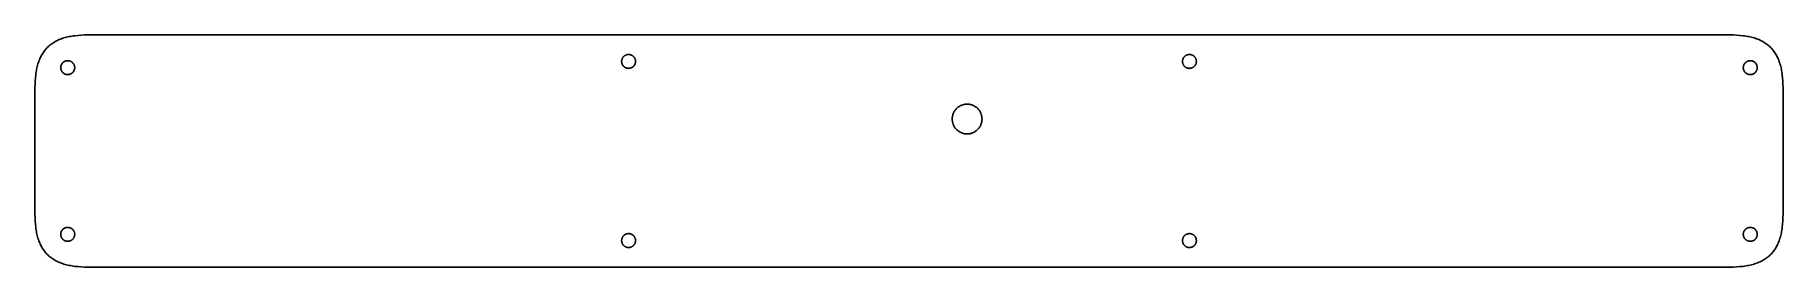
# Model space of a CAD drawing. Header units: millimetres. Extents: x 499 to 763, y 110 to 145.
import ezdxf

# ---------------------------------------------------------------- set-up
doc = ezdxf.new("R2010")
doc.units = ezdxf.units.MM
for name, color, linetype, true_color in [('bigger_exterior', 76, 'Continuous', 0x307816), ('new_screws_small', 76, 'Continuous', 0x307816), ('rst_outline', 76, 'Continuous', 0x307816)]:
    doc.layers.add(name, color=color, linetype=linetype, true_color=true_color)

msp = doc.modelspace()

# ---------------------------------------------------------------- linework, layer by layer
at = {"layer": 'bigger_exterior'}
for p, q in [((500.41, 142.51), (500.3, 142.37)), ((500.51, 142.64), (500.41, 142.51)), ((500.62, 142.77), (500.51, 142.64)), ((500.74, 142.9), (500.62, 142.77)), ((500.86, 143.02), (500.74, 142.9)), ((500.98, 143.14), (500.86, 143.02)), ((501.11, 143.26), (500.98, 143.14)), ((501.24, 143.37), (501.11, 143.26)), ((501.38, 143.48), (501.24, 143.37)), ((501.52, 143.58), (501.38, 143.48)), ((501.66, 143.68), (501.52, 143.58)), ((501.81, 143.77), (501.66, 143.68)), ((501.96, 143.86), (501.81, 143.77)), ((502.12, 143.95), (501.96, 143.86)), ((502.28, 144.03), (502.12, 143.95)), ((502.45, 144.11), (502.28, 144.03)), ((502.62, 144.19), (502.45, 144.11)), ((502.79, 144.26), (502.62, 144.19)), ((502.97, 144.33), (502.79, 144.26)), ((503.15, 144.39), (502.97, 144.33)), ((503.34, 144.45), (503.15, 144.39)), ((503.53, 144.5), (503.34, 144.45)), ((503.73, 144.56), (503.53, 144.5)), ((503.93, 144.6), (503.73, 144.56)), ((504.14, 144.65), (503.93, 144.6)), ((504.35, 144.69), (504.14, 144.65)), ((504.57, 144.73), (504.35, 144.69)), ((504.79, 144.76), (504.57, 144.73)), ((505.01, 144.79), (504.79, 144.76)), ((505.47, 144.84), (505.01, 144.79)), ((505.96, 144.88), (505.47, 144.84)), ((506.46, 144.9), (505.96, 144.88)), ((506.98, 144.9), (506.46, 144.9)), ((754.63, 144.9), (506.98, 144.9)), ((755.15, 144.9), (754.63, 144.9)), ((755.65, 144.88), (755.15, 144.9)), ((756.13, 144.84), (755.65, 144.88)), ((756.6, 144.79), (756.13, 144.84)), ((756.82, 144.76), (756.6, 144.79)), ((757.04, 144.73), (756.82, 144.76)), ((757.26, 144.69), (757.04, 144.73)), ((757.47, 144.65), (757.26, 144.69)), ((757.67, 144.6), (757.47, 144.65)), ((757.88, 144.56), (757.67, 144.6)), ((758.07, 144.5), (757.88, 144.56)), ((758.27, 144.45), (758.07, 144.5)), ((758.45, 144.39), (758.27, 144.45)), ((758.64, 144.33), (758.45, 144.39)), ((758.82, 144.26), (758.64, 144.33)), ((758.99, 144.19), (758.82, 144.26)), ((759.16, 144.11), (758.99, 144.19)), ((759.33, 144.03), (759.16, 144.11)), ((759.49, 143.95), (759.33, 144.03)), ((759.65, 143.86), (759.49, 143.95)), ((759.8, 143.77), (759.65, 143.86)), ((759.95, 143.68), (759.8, 143.77)), ((760.09, 143.58), (759.95, 143.68)), ((760.23, 143.48), (760.09, 143.58)), ((760.37, 143.37), (760.23, 143.48)), ((760.5, 143.26), (760.37, 143.37)), ((760.63, 143.14), (760.5, 143.26)), ((760.75, 143.02), (760.63, 143.14)), ((760.87, 142.9), (760.75, 143.02)), ((760.98, 142.77), (760.87, 142.9)), ((761.1, 142.64), (760.98, 142.77)), ((761.2, 142.51), (761.1, 142.64)), ((761.3, 142.37), (761.2, 142.51)), ((499.23, 139.74), (499.19, 139.53)), ((499.28, 139.95), (499.23, 139.74)), ((499.33, 140.15), (499.28, 139.95)), ((499.38, 140.35), (499.33, 140.15)), ((499.43, 140.54), (499.38, 140.35)), ((499.49, 140.73), (499.43, 140.54)), ((499.56, 140.91), (499.49, 140.73)), ((499.62, 141.09), (499.56, 140.91)), ((499.69, 141.27), (499.62, 141.09)), ((499.77, 141.44), (499.69, 141.27)), ((499.85, 141.6), (499.77, 141.44)), ((499.93, 141.76), (499.85, 141.6)), ((500.02, 141.92), (499.93, 141.76)), ((500.11, 142.07), (500.02, 141.92)), ((500.2, 142.22), (500.11, 142.07)), ((500.3, 142.37), (500.2, 142.22)), ((761.4, 142.22), (761.3, 142.37)), ((761.5, 142.07), (761.4, 142.22)), ((761.59, 141.92), (761.5, 142.07)), ((761.68, 141.76), (761.59, 141.92)), ((761.76, 141.6), (761.68, 141.76)), ((761.84, 141.44), (761.76, 141.6)), ((761.91, 141.27), (761.84, 141.44)), ((761.98, 141.09), (761.91, 141.27)), ((762.05, 140.91), (761.98, 141.09)), ((762.11, 140.73), (762.05, 140.91)), ((762.17, 140.54), (762.11, 140.73)), ((762.23, 140.35), (762.17, 140.54)), ((762.28, 140.15), (762.23, 140.35)), ((762.33, 139.95), (762.28, 140.15)), ((762.38, 139.74), (762.33, 139.95)), ((762.42, 139.53), (762.38, 139.74)), ((498.99, 137.42), (498.98, 136.9)), ((499.01, 137.93), (498.99, 137.42)), ((499.04, 138.41), (499.01, 137.93)), ((499.09, 138.87), (499.04, 138.41)), ((499.12, 139.1), (499.09, 138.87)), ((499.15, 139.32), (499.12, 139.1)), ((499.19, 139.53), (499.15, 139.32)), ((762.45, 139.32), (762.42, 139.53)), ((762.49, 139.1), (762.45, 139.32)), ((762.52, 138.87), (762.49, 139.1)), ((762.57, 138.41), (762.52, 138.87)), ((762.6, 137.93), (762.57, 138.41)), ((762.62, 137.42), (762.6, 137.93)), ((762.63, 136.9), (762.62, 137.42)), ((498.98, 136.9), (498.98, 117.85)), ((762.63, 117.85), (762.63, 136.9)), ((498.98, 117.85), (498.99, 117.33)), ((498.99, 117.33), (499.01, 116.83)), ((499.01, 116.83), (499.04, 116.35)), ((499.04, 116.35), (499.09, 115.89)), ((762.52, 115.89), (762.57, 116.35)), ((762.57, 116.35), (762.6, 116.83)), ((762.6, 116.83), (762.62, 117.33)), ((762.62, 117.33), (762.63, 117.85)), ((499.09, 115.89), (499.12, 115.66)), ((499.12, 115.66), (499.15, 115.44)), ((499.15, 115.44), (499.19, 115.23)), ((499.19, 115.23), (499.23, 115.01)), ((499.23, 115.01), (499.28, 114.81)), ((499.28, 114.81), (499.33, 114.61)), ((499.33, 114.61), (499.38, 114.41)), ((499.38, 114.41), (499.43, 114.22)), ((499.43, 114.22), (499.49, 114.03)), ((499.49, 114.03), (499.56, 113.84)), ((499.56, 113.84), (499.62, 113.67)), ((499.62, 113.67), (499.69, 113.49)), ((499.69, 113.49), (499.77, 113.32)), ((761.84, 113.32), (761.91, 113.49)), ((761.91, 113.49), (761.98, 113.67)), ((761.98, 113.67), (762.05, 113.84)), ((762.05, 113.84), (762.11, 114.03)), ((762.11, 114.03), (762.17, 114.22)), ((762.17, 114.22), (762.23, 114.41)), ((762.23, 114.41), (762.28, 114.61)), ((762.28, 114.61), (762.33, 114.81)), ((762.33, 114.81), (762.38, 115.01)), ((762.38, 115.01), (762.42, 115.23)), ((762.42, 115.23), (762.45, 115.44)), ((762.45, 115.44), (762.49, 115.66)), ((762.49, 115.66), (762.52, 115.89)), ((499.77, 113.32), (499.85, 113.15)), ((499.85, 113.15), (499.93, 112.99)), ((499.93, 112.99), (500.02, 112.84)), ((500.02, 112.84), (500.11, 112.68)), ((500.11, 112.68), (500.2, 112.53)), ((500.2, 112.53), (500.3, 112.39)), ((500.3, 112.39), (500.41, 112.25)), ((500.41, 112.25), (500.51, 112.11)), ((500.51, 112.11), (500.62, 111.98)), ((500.62, 111.98), (500.74, 111.86)), ((500.74, 111.86), (500.86, 111.73)), ((500.86, 111.73), (500.98, 111.61)), ((500.98, 111.61), (501.11, 111.5)), ((501.11, 111.5), (501.24, 111.39)), ((501.24, 111.39), (501.38, 111.28)), ((501.38, 111.28), (501.52, 111.18)), ((501.52, 111.18), (501.66, 111.08)), ((501.66, 111.08), (501.81, 110.98)), ((501.81, 110.98), (501.96, 110.89)), ((501.96, 110.89), (502.12, 110.81)), ((502.12, 110.81), (502.28, 110.72)), ((759.33, 110.72), (759.49, 110.81)), ((759.49, 110.81), (759.65, 110.89)), ((759.65, 110.89), (759.8, 110.98)), ((759.8, 110.98), (759.95, 111.08)), ((759.95, 111.08), (760.09, 111.18)), ((760.09, 111.18), (760.23, 111.28)), ((760.23, 111.28), (760.37, 111.39)), ((760.37, 111.39), (760.5, 111.5)), ((760.5, 111.5), (760.63, 111.61)), ((760.63, 111.61), (760.75, 111.73)), ((760.75, 111.73), (760.87, 111.86)), ((760.87, 111.86), (760.98, 111.98)), ((760.98, 111.98), (761.1, 112.11)), ((761.1, 112.11), (761.2, 112.25)), ((761.2, 112.25), (761.3, 112.39)), ((761.3, 112.39), (761.4, 112.53)), ((761.4, 112.53), (761.5, 112.68)), ((761.5, 112.68), (761.59, 112.84)), ((761.59, 112.84), (761.68, 112.99)), ((761.68, 112.99), (761.76, 113.15)), ((761.76, 113.15), (761.84, 113.32)), ((502.28, 110.72), (502.45, 110.64)), ((502.45, 110.64), (502.62, 110.57)), ((502.62, 110.57), (502.79, 110.5)), ((502.79, 110.5), (502.97, 110.43)), ((502.97, 110.43), (503.15, 110.37)), ((503.15, 110.37), (503.34, 110.31)), ((503.34, 110.31), (503.53, 110.25)), ((503.53, 110.25), (503.73, 110.2)), ((503.73, 110.2), (503.93, 110.15)), ((503.93, 110.15), (504.14, 110.11)), ((504.14, 110.11), (504.35, 110.07)), ((504.35, 110.07), (504.57, 110.03)), ((504.57, 110.03), (504.79, 109.99)), ((504.79, 109.99), (505.01, 109.96)), ((505.01, 109.96), (505.47, 109.92)), ((505.47, 109.92), (505.96, 109.88)), ((505.96, 109.88), (506.46, 109.86)), ((506.46, 109.86), (506.98, 109.85)), ((506.98, 109.85), (754.63, 109.85)), ((754.63, 109.85), (755.15, 109.86)), ((755.15, 109.86), (755.65, 109.88)), ((755.65, 109.88), (756.13, 109.92)), ((756.13, 109.92), (756.6, 109.96)), ((756.6, 109.96), (756.82, 109.99)), ((756.82, 109.99), (757.04, 110.03)), ((757.04, 110.03), (757.26, 110.07)), ((757.26, 110.07), (757.47, 110.11)), ((757.47, 110.11), (757.67, 110.15)), ((757.67, 110.15), (757.88, 110.2)), ((757.88, 110.2), (758.07, 110.25)), ((758.07, 110.25), (758.27, 110.31)), ((758.27, 110.31), (758.45, 110.37)), ((758.45, 110.37), (758.64, 110.43)), ((758.64, 110.43), (758.82, 110.5)), ((758.82, 110.5), (758.99, 110.57)), ((758.99, 110.57), (759.16, 110.64)), ((759.16, 110.64), (759.33, 110.72))]:
    msp.add_line(p, q, dxfattribs=at)
at = {"layer": 'new_screws_small'}
for p, q in [((502.88, 140.09), (502.87, 140.05)), ((502.87, 140.05), (502.87, 140.02)), ((502.87, 140.02), (502.87, 139.98)), ((502.87, 139.98), (502.87, 139.95)), ((502.87, 139.95), (502.87, 139.91)), ((502.87, 139.91), (502.87, 139.87)), ((502.87, 139.87), (502.88, 139.84)), ((502.89, 140.16), (502.88, 140.13)), ((502.88, 140.13), (502.88, 140.09)), ((502.88, 139.84), (502.88, 139.8)), ((502.88, 139.8), (502.89, 139.76)), ((502.9, 140.23), (502.89, 140.2)), ((502.89, 140.2), (502.89, 140.16)), ((502.89, 139.76), (502.89, 139.73)), ((502.91, 140.27), (502.9, 140.23)), ((502.92, 140.3), (502.91, 140.27)), ((502.94, 140.34), (502.92, 140.3)), ((502.95, 140.37), (502.94, 140.34)), ((502.97, 140.41), (502.95, 140.37)), ((502.98, 140.44), (502.97, 140.41)), ((503, 140.47), (502.98, 140.44)), ((503.02, 140.5), (503, 140.47)), ((503.04, 140.53), (503.02, 140.5)), ((503.06, 140.56), (503.04, 140.53)), ((503.08, 140.59), (503.06, 140.56)), ((503.1, 140.62), (503.08, 140.59)), ((503.12, 140.65), (503.1, 140.62)), ((503.15, 140.68), (503.12, 140.65)), ((503.17, 140.7), (503.15, 140.68)), ((503.2, 140.73), (503.17, 140.7)), ((503.23, 140.75), (503.2, 140.73)), ((503.25, 140.78), (503.23, 140.75)), ((503.28, 140.8), (503.25, 140.78)), ((503.31, 140.82), (503.28, 140.8)), ((503.34, 140.84), (503.31, 140.82)), ((503.37, 140.86), (503.34, 140.84)), ((503.4, 140.88), (503.37, 140.86)), ((503.44, 140.9), (503.4, 140.88)), ((503.47, 140.91), (503.44, 140.9)), ((503.5, 140.93), (503.47, 140.91)), ((503.54, 140.94), (503.5, 140.93)), ((503.57, 140.95), (503.54, 140.94)), ((503.6, 140.97), (503.57, 140.95)), ((503.64, 140.98), (503.6, 140.97)), ((503.67, 140.99), (503.64, 140.98)), ((503.71, 140.99), (503.67, 140.99)), ((503.75, 141), (503.71, 140.99)), ((503.78, 141), (503.75, 141)), ((503.82, 141.01), (503.78, 141)), ((503.85, 141.01), (503.82, 141.01)), ((503.89, 141.01), (503.85, 141.01)), ((503.93, 141.01), (503.89, 141.01)), ((503.96, 141.01), (503.93, 141.01)), ((504, 141.01), (503.96, 141.01)), ((504.04, 141.01), (504, 141.01)), ((504.07, 141), (504.04, 141.01)), ((504.11, 141), (504.07, 141)), ((504.14, 140.99), (504.11, 141)), ((504.18, 140.98), (504.14, 140.99)), ((504.21, 140.97), (504.18, 140.98)), ((504.25, 140.96), (504.21, 140.97)), ((504.28, 140.95), (504.25, 140.96)), ((504.32, 140.93), (504.28, 140.95)), ((504.35, 140.92), (504.32, 140.93)), ((504.38, 140.9), (504.35, 140.92)), ((504.42, 140.89), (504.38, 140.9)), ((504.45, 140.87), (504.42, 140.89)), ((504.48, 140.85), (504.45, 140.87)), ((504.51, 140.83), (504.48, 140.85)), ((504.54, 140.81), (504.51, 140.83)), ((504.57, 140.79), (504.54, 140.81)), ((504.6, 140.76), (504.57, 140.79)), ((504.62, 140.74), (504.6, 140.76)), ((504.65, 140.72), (504.62, 140.74)), ((504.68, 140.69), (504.65, 140.72)), ((504.7, 140.66), (504.68, 140.69)), ((504.73, 140.64), (504.7, 140.66)), ((504.75, 140.61), (504.73, 140.64)), ((504.77, 140.58), (504.75, 140.61)), ((504.79, 140.55), (504.77, 140.58)), ((504.81, 140.52), (504.79, 140.55)), ((504.83, 140.49), (504.81, 140.52)), ((504.85, 140.45), (504.83, 140.49)), ((504.86, 140.42), (504.85, 140.45)), ((504.88, 140.39), (504.86, 140.42)), ((504.89, 140.36), (504.88, 140.39)), ((504.91, 140.32), (504.89, 140.36)), ((504.92, 140.29), (504.91, 140.32)), ((504.93, 140.25), (504.92, 140.29)), ((504.94, 140.22), (504.93, 140.25)), ((504.95, 140.18), (504.94, 140.22)), ((504.94, 139.71), (504.95, 139.75)), ((504.95, 140.15), (504.95, 140.18)), ((504.96, 140.11), (504.95, 140.15)), ((504.95, 139.78), (504.96, 139.82)), ((504.95, 139.75), (504.95, 139.78)), ((504.96, 140.07), (504.96, 140.11)), ((504.97, 140.04), (504.96, 140.07)), ((504.96, 139.85), (504.97, 139.89)), ((504.96, 139.82), (504.96, 139.85)), ((504.97, 140), (504.97, 140.04)), ((504.97, 139.96), (504.97, 140)), ((504.97, 139.93), (504.97, 139.96)), ((504.97, 139.89), (504.97, 139.93)), ((587.47, 141.03), (587.46, 140.99)), ((587.46, 140.99), (587.46, 140.96)), ((587.46, 140.96), (587.46, 140.92)), ((587.46, 140.92), (587.46, 140.88)), ((587.46, 140.88), (587.46, 140.85)), ((587.46, 140.85), (587.46, 140.81)), ((587.46, 140.81), (587.47, 140.78)), ((587.48, 141.1), (587.47, 141.07)), ((587.47, 141.07), (587.47, 141.03)), ((587.47, 140.78), (587.47, 140.74)), ((587.47, 140.74), (587.48, 140.7)), ((587.49, 141.14), (587.48, 141.1)), ((587.48, 140.7), (587.49, 140.67)), ((587.5, 141.21), (587.49, 141.17)), ((587.49, 141.17), (587.49, 141.14)), ((587.49, 140.67), (587.49, 140.63)), ((587.49, 140.63), (587.5, 140.6)), ((587.52, 141.24), (587.5, 141.21)), ((587.5, 140.6), (587.52, 140.56)), ((587.53, 141.28), (587.52, 141.24)), ((587.52, 140.56), (587.53, 140.53)), ((587.54, 141.31), (587.53, 141.28)), ((587.53, 140.53), (587.54, 140.49)), ((587.56, 141.34), (587.54, 141.31)), ((587.54, 140.49), (587.56, 140.46)), ((587.57, 141.38), (587.56, 141.34)), ((587.56, 140.46), (587.57, 140.43)), ((587.59, 141.41), (587.57, 141.38)), ((587.57, 140.43), (587.59, 140.4)), ((587.61, 141.44), (587.59, 141.41)), ((587.59, 140.4), (587.61, 140.36)), ((587.63, 141.47), (587.61, 141.44)), ((587.61, 140.36), (587.63, 140.33)), ((587.65, 141.5), (587.63, 141.47)), ((587.63, 140.33), (587.65, 140.3)), ((587.67, 141.53), (587.65, 141.5)), ((587.65, 140.3), (587.67, 140.27)), ((587.69, 141.56), (587.67, 141.53)), ((587.67, 140.27), (587.69, 140.25)), ((587.71, 141.59), (587.69, 141.56)), ((587.69, 140.25), (587.71, 140.22)), ((587.74, 141.62), (587.71, 141.59)), ((587.71, 140.22), (587.74, 140.19)), ((587.76, 141.64), (587.74, 141.62)), ((587.74, 140.19), (587.76, 140.16)), ((587.79, 141.67), (587.76, 141.64)), ((587.76, 140.16), (587.79, 140.14)), ((587.82, 141.69), (587.79, 141.67)), ((587.79, 140.14), (587.82, 140.11)), ((587.84, 141.72), (587.82, 141.69)), ((587.82, 140.11), (587.84, 140.09)), ((587.87, 141.74), (587.84, 141.72)), ((587.84, 140.09), (587.87, 140.07)), ((587.9, 141.76), (587.87, 141.74)), ((587.87, 140.07), (587.9, 140.05)), ((587.93, 141.78), (587.9, 141.76)), ((587.9, 140.05), (587.93, 140.03)), ((587.96, 141.8), (587.93, 141.78)), ((587.93, 140.03), (587.96, 140.01)), ((587.99, 141.82), (587.96, 141.8)), ((587.96, 140.01), (587.99, 139.99)), ((588.03, 141.84), (587.99, 141.82)), ((587.99, 139.99), (588.03, 139.97)), ((588.06, 141.85), (588.03, 141.84)), ((588.03, 139.97), (588.06, 139.95)), ((588.09, 141.87), (588.06, 141.85)), ((588.06, 139.95), (588.09, 139.94)), ((588.13, 141.88), (588.09, 141.87)), ((588.09, 139.94), (588.13, 139.93)), ((588.16, 141.89), (588.13, 141.88)), ((588.13, 139.93), (588.16, 139.91)), ((588.19, 141.91), (588.16, 141.89)), ((588.16, 139.91), (588.19, 139.9)), ((588.23, 141.92), (588.19, 141.91)), ((588.19, 139.9), (588.23, 139.89)), ((588.26, 141.92), (588.23, 141.92)), ((588.23, 139.89), (588.26, 139.88)), ((588.3, 141.93), (588.26, 141.92)), ((588.26, 139.88), (588.3, 139.87)), ((588.34, 141.94), (588.3, 141.93)), ((588.3, 139.87), (588.34, 139.87)), ((588.37, 141.94), (588.34, 141.94)), ((588.34, 139.87), (588.37, 139.86)), ((588.41, 141.95), (588.37, 141.94)), ((588.37, 139.86), (588.41, 139.86)), ((588.44, 141.95), (588.41, 141.95)), ((588.41, 139.86), (588.44, 139.86)), ((588.48, 141.95), (588.44, 141.95)), ((588.44, 139.86), (588.48, 139.85)), ((588.52, 141.95), (588.48, 141.95)), ((588.48, 139.85), (588.52, 139.85)), ((588.55, 141.95), (588.52, 141.95)), ((588.52, 139.85), (588.55, 139.85)), ((588.59, 141.95), (588.55, 141.95)), ((588.55, 139.85), (588.59, 139.86)), ((588.63, 141.95), (588.59, 141.95)), ((588.59, 139.86), (588.63, 139.86)), ((588.66, 141.94), (588.63, 141.95)), ((588.63, 139.86), (588.66, 139.86)), ((588.7, 141.94), (588.66, 141.94)), ((588.66, 139.86), (588.7, 139.87)), ((588.73, 141.93), (588.7, 141.94)), ((588.7, 139.87), (588.73, 139.88)), ((588.77, 141.92), (588.73, 141.93)), ((588.73, 139.88), (588.77, 139.89)), ((588.81, 141.91), (588.77, 141.92)), ((588.77, 139.89), (588.81, 139.9)), ((588.84, 141.9), (588.81, 141.91)), ((588.81, 139.9), (588.84, 139.91)), ((588.87, 141.89), (588.84, 141.9)), ((588.84, 139.91), (588.87, 139.92)), ((588.91, 141.87), (588.87, 141.89)), ((588.87, 139.92), (588.91, 139.93)), ((588.94, 141.86), (588.91, 141.87)), ((588.91, 139.93), (588.94, 139.95)), ((588.97, 141.84), (588.94, 141.86)), ((588.94, 139.95), (588.97, 139.96)), ((589.01, 141.83), (588.97, 141.84)), ((588.97, 139.96), (589.01, 139.98)), ((589.04, 141.81), (589.01, 141.83)), ((589.01, 139.98), (589.04, 140)), ((589.07, 141.79), (589.04, 141.81)), ((589.04, 140), (589.07, 140.02)), ((589.1, 141.77), (589.07, 141.79)), ((589.07, 140.02), (589.1, 140.04)), ((589.13, 141.75), (589.1, 141.77)), ((589.1, 140.04), (589.13, 140.06)), ((589.16, 141.73), (589.13, 141.75)), ((589.13, 140.06), (589.16, 140.08)), ((589.19, 141.7), (589.16, 141.73)), ((589.16, 140.08), (589.19, 140.1)), ((589.21, 141.68), (589.19, 141.7)), ((589.19, 140.1), (589.21, 140.13)), ((589.24, 141.66), (589.21, 141.68)), ((589.21, 140.13), (589.24, 140.15)), ((589.27, 141.63), (589.24, 141.66)), ((589.24, 140.15), (589.27, 140.18)), ((589.29, 141.6), (589.27, 141.63)), ((589.27, 140.18), (589.29, 140.2)), ((589.32, 141.57), (589.29, 141.6)), ((589.29, 140.2), (589.32, 140.23)), ((589.34, 141.55), (589.32, 141.57)), ((589.32, 140.23), (589.34, 140.26)), ((589.36, 141.52), (589.34, 141.55)), ((589.34, 140.26), (589.36, 140.29)), ((589.38, 141.49), (589.36, 141.52)), ((589.36, 140.29), (589.38, 140.32)), ((589.4, 141.46), (589.38, 141.49)), ((589.38, 140.32), (589.4, 140.35)), ((589.42, 141.43), (589.4, 141.46)), ((589.4, 140.35), (589.42, 140.38)), ((589.44, 141.39), (589.42, 141.43)), ((589.42, 140.38), (589.44, 140.41)), ((589.45, 141.36), (589.44, 141.39)), ((589.44, 140.41), (589.45, 140.45)), ((589.47, 141.33), (589.45, 141.36)), ((589.45, 140.45), (589.47, 140.48)), ((589.48, 141.29), (589.47, 141.33)), ((589.47, 140.48), (589.48, 140.51)), ((589.5, 141.26), (589.48, 141.29)), ((589.48, 140.51), (589.5, 140.55)), ((589.51, 141.23), (589.5, 141.26)), ((589.5, 140.55), (589.51, 140.58)), ((589.52, 141.19), (589.51, 141.23)), ((589.51, 140.58), (589.52, 140.62)), ((589.53, 141.16), (589.52, 141.19)), ((589.52, 140.62), (589.53, 140.65)), ((589.54, 141.12), (589.53, 141.16)), ((589.53, 140.65), (589.54, 140.69)), ((589.54, 141.08), (589.54, 141.12)), ((589.55, 141.05), (589.54, 141.08)), ((589.54, 140.72), (589.55, 140.76)), ((589.54, 140.69), (589.54, 140.72)), ((589.55, 141.01), (589.55, 141.05)), ((589.56, 140.98), (589.55, 141.01)), ((589.55, 140.79), (589.56, 140.83)), ((589.55, 140.76), (589.55, 140.79)), ((589.56, 140.94), (589.56, 140.98)), ((589.56, 140.9), (589.56, 140.94)), ((589.56, 140.87), (589.56, 140.9)), ((589.56, 140.83), (589.56, 140.87)), ((672.06, 141.03), (672.05, 140.99)), ((672.05, 140.99), (672.05, 140.96)), ((672.05, 140.96), (672.05, 140.92)), ((672.05, 140.92), (672.05, 140.88)), ((672.05, 140.88), (672.05, 140.85)), ((672.05, 140.85), (672.05, 140.81)), ((672.05, 140.81), (672.06, 140.78)), ((672.07, 141.1), (672.06, 141.07)), ((672.06, 141.07), (672.06, 141.03)), ((672.06, 140.78), (672.06, 140.74)), ((672.06, 140.74), (672.07, 140.7)), ((672.08, 141.14), (672.07, 141.1)), ((672.07, 140.7), (672.08, 140.67)), ((672.09, 141.21), (672.08, 141.17)), ((672.08, 141.17), (672.08, 141.14)), ((672.08, 140.67), (672.08, 140.63)), ((672.08, 140.63), (672.09, 140.6)), ((672.11, 141.24), (672.09, 141.21)), ((672.09, 140.6), (672.11, 140.56)), ((672.12, 141.28), (672.11, 141.24)), ((672.11, 140.56), (672.12, 140.53)), ((672.13, 141.31), (672.12, 141.28)), ((672.12, 140.53), (672.13, 140.49)), ((672.15, 141.34), (672.13, 141.31)), ((672.13, 140.49), (672.15, 140.46)), ((672.16, 141.38), (672.15, 141.34)), ((672.15, 140.46), (672.16, 140.43)), ((672.18, 141.41), (672.16, 141.38)), ((672.16, 140.43), (672.18, 140.4)), ((672.2, 141.44), (672.18, 141.41)), ((672.18, 140.4), (672.2, 140.36)), ((672.22, 141.47), (672.2, 141.44)), ((672.2, 140.36), (672.22, 140.33)), ((672.24, 141.5), (672.22, 141.47)), ((672.22, 140.33), (672.24, 140.3)), ((672.26, 141.53), (672.24, 141.5)), ((672.24, 140.3), (672.26, 140.27)), ((672.28, 141.56), (672.26, 141.53)), ((672.26, 140.27), (672.28, 140.25)), ((672.3, 141.59), (672.28, 141.56)), ((672.28, 140.25), (672.3, 140.22)), ((672.33, 141.62), (672.3, 141.59)), ((672.3, 140.22), (672.33, 140.19)), ((672.35, 141.64), (672.33, 141.62)), ((672.33, 140.19), (672.35, 140.16)), ((672.38, 141.67), (672.35, 141.64)), ((672.35, 140.16), (672.38, 140.14)), ((672.41, 141.69), (672.38, 141.67)), ((672.38, 140.14), (672.41, 140.11)), ((672.43, 141.72), (672.41, 141.69)), ((672.41, 140.11), (672.43, 140.09)), ((672.46, 141.74), (672.43, 141.72)), ((672.43, 140.09), (672.46, 140.07)), ((672.49, 141.76), (672.46, 141.74)), ((672.46, 140.07), (672.49, 140.05)), ((672.52, 141.78), (672.49, 141.76)), ((672.49, 140.05), (672.52, 140.03)), ((672.55, 141.8), (672.52, 141.78)), ((672.52, 140.03), (672.55, 140.01)), ((672.58, 141.82), (672.55, 141.8)), ((672.55, 140.01), (672.58, 139.99)), ((672.62, 141.84), (672.58, 141.82)), ((672.58, 139.99), (672.62, 139.97)), ((672.65, 141.85), (672.62, 141.84)), ((672.62, 139.97), (672.65, 139.95)), ((672.68, 141.87), (672.65, 141.85)), ((672.65, 139.95), (672.68, 139.94)), ((672.72, 141.88), (672.68, 141.87)), ((672.68, 139.94), (672.72, 139.93)), ((672.75, 141.89), (672.72, 141.88)), ((672.72, 139.93), (672.75, 139.91)), ((672.78, 141.91), (672.75, 141.89)), ((672.75, 139.91), (672.78, 139.9)), ((672.82, 141.92), (672.78, 141.91)), ((672.78, 139.9), (672.82, 139.89)), ((672.86, 141.92), (672.82, 141.92)), ((672.82, 139.89), (672.86, 139.88)), ((672.89, 141.93), (672.86, 141.92)), ((672.86, 139.88), (672.89, 139.87)), ((672.93, 141.94), (672.89, 141.93)), ((672.89, 139.87), (672.93, 139.87)), ((672.96, 141.94), (672.93, 141.94)), ((672.93, 139.87), (672.96, 139.86)), ((673, 141.95), (672.96, 141.94)), ((672.96, 139.86), (673, 139.86)), ((673.04, 141.95), (673, 141.95)), ((673, 139.86), (673.04, 139.86)), ((673.07, 141.95), (673.04, 141.95)), ((673.04, 139.86), (673.07, 139.85)), ((673.11, 141.95), (673.07, 141.95)), ((673.07, 139.85), (673.11, 139.85)), ((673.14, 141.95), (673.11, 141.95)), ((673.11, 139.85), (673.14, 139.85)), ((673.18, 141.95), (673.14, 141.95)), ((673.14, 139.85), (673.18, 139.86)), ((673.22, 141.95), (673.18, 141.95)), ((673.18, 139.86), (673.22, 139.86)), ((673.25, 141.94), (673.22, 141.95)), ((673.22, 139.86), (673.25, 139.86)), ((673.29, 141.94), (673.25, 141.94)), ((673.25, 139.86), (673.29, 139.87)), ((673.32, 141.93), (673.29, 141.94)), ((673.29, 139.87), (673.32, 139.88)), ((673.36, 141.92), (673.32, 141.93)), ((673.32, 139.88), (673.36, 139.89)), ((673.4, 141.91), (673.36, 141.92)), ((673.36, 139.89), (673.4, 139.9)), ((673.43, 141.9), (673.4, 141.91)), ((673.4, 139.9), (673.43, 139.91)), ((673.46, 141.89), (673.43, 141.9)), ((673.43, 139.91), (673.46, 139.92)), ((673.5, 141.87), (673.46, 141.89)), ((673.46, 139.92), (673.5, 139.93)), ((673.53, 141.86), (673.5, 141.87)), ((673.5, 139.93), (673.53, 139.95)), ((673.57, 141.84), (673.53, 141.86)), ((673.53, 139.95), (673.57, 139.96)), ((673.6, 141.83), (673.57, 141.84)), ((673.57, 139.96), (673.6, 139.98)), ((673.63, 141.81), (673.6, 141.83)), ((673.6, 139.98), (673.63, 140)), ((673.66, 141.79), (673.63, 141.81)), ((673.63, 140), (673.66, 140.02)), ((673.69, 141.77), (673.66, 141.79)), ((673.66, 140.02), (673.69, 140.04)), ((673.72, 141.75), (673.69, 141.77)), ((673.69, 140.04), (673.72, 140.06)), ((673.75, 141.73), (673.72, 141.75)), ((673.72, 140.06), (673.75, 140.08)), ((673.78, 141.7), (673.75, 141.73)), ((673.75, 140.08), (673.78, 140.1)), ((673.81, 141.68), (673.78, 141.7)), ((673.78, 140.1), (673.81, 140.13)), ((673.83, 141.66), (673.81, 141.68)), ((673.81, 140.13), (673.83, 140.15)), ((673.86, 141.63), (673.83, 141.66)), ((673.83, 140.15), (673.86, 140.18)), ((673.88, 141.6), (673.86, 141.63)), ((673.86, 140.18), (673.88, 140.2)), ((673.91, 141.57), (673.88, 141.6)), ((673.88, 140.2), (673.91, 140.23)), ((673.93, 141.55), (673.91, 141.57)), ((673.91, 140.23), (673.93, 140.26)), ((673.95, 141.52), (673.93, 141.55)), ((673.93, 140.26), (673.95, 140.29)), ((673.97, 141.49), (673.95, 141.52)), ((673.95, 140.29), (673.97, 140.32)), ((673.99, 141.46), (673.97, 141.49)), ((673.97, 140.32), (673.99, 140.35)), ((674.01, 141.43), (673.99, 141.46)), ((673.99, 140.35), (674.01, 140.38)), ((674.03, 141.39), (674.01, 141.43)), ((674.01, 140.38), (674.03, 140.41)), ((674.04, 141.36), (674.03, 141.39)), ((674.03, 140.41), (674.04, 140.45)), ((674.06, 141.33), (674.04, 141.36)), ((674.04, 140.45), (674.06, 140.48)), ((674.07, 141.29), (674.06, 141.33)), ((674.06, 140.48), (674.07, 140.51)), ((674.09, 141.26), (674.07, 141.29)), ((674.07, 140.51), (674.09, 140.55)), ((674.1, 141.23), (674.09, 141.26)), ((674.09, 140.55), (674.1, 140.58)), ((674.11, 141.19), (674.1, 141.23)), ((674.1, 140.58), (674.11, 140.62)), ((674.12, 141.16), (674.11, 141.19)), ((674.11, 140.62), (674.12, 140.65)), ((674.13, 141.12), (674.12, 141.16)), ((674.12, 140.65), (674.13, 140.69)), ((674.13, 141.08), (674.13, 141.12)), ((674.14, 141.05), (674.13, 141.08)), ((674.13, 140.72), (674.14, 140.76)), ((674.13, 140.69), (674.13, 140.72)), ((674.14, 141.01), (674.14, 141.05)), ((674.15, 140.98), (674.14, 141.01)), ((674.14, 140.79), (674.15, 140.83)), ((674.14, 140.76), (674.14, 140.79)), ((674.15, 140.94), (674.15, 140.98)), ((674.15, 140.9), (674.15, 140.94)), ((674.15, 140.87), (674.15, 140.9)), ((674.15, 140.83), (674.15, 140.87)), ((756.64, 140.04), (756.65, 140.07)), ((756.64, 140), (756.64, 140.04)), ((756.64, 139.96), (756.64, 140)), ((756.64, 139.93), (756.64, 139.96)), ((756.64, 139.89), (756.64, 139.93)), ((756.65, 139.85), (756.64, 139.89)), ((756.65, 140.11), (756.66, 140.15)), ((756.65, 140.07), (756.65, 140.11)), ((756.65, 139.82), (756.65, 139.85)), ((756.66, 139.78), (756.65, 139.82)), ((756.66, 140.18), (756.67, 140.22)), ((756.66, 140.15), (756.66, 140.18)), ((756.66, 139.75), (756.66, 139.78)), ((756.67, 139.71), (756.66, 139.75)), ((756.67, 140.22), (756.68, 140.25)), ((756.68, 140.25), (756.69, 140.29)), ((756.69, 140.29), (756.7, 140.32)), ((756.7, 140.32), (756.72, 140.36)), ((756.72, 140.36), (756.73, 140.39)), ((756.73, 140.39), (756.74, 140.42)), ((756.74, 140.42), (756.76, 140.45)), ((756.76, 140.45), (756.78, 140.49)), ((756.78, 140.49), (756.8, 140.52)), ((756.8, 140.52), (756.82, 140.55)), ((756.82, 140.55), (756.84, 140.58)), ((756.84, 140.58), (756.86, 140.61)), ((756.86, 140.61), (756.88, 140.64)), ((756.88, 140.64), (756.91, 140.66)), ((756.91, 140.66), (756.93, 140.69)), ((756.93, 140.69), (756.96, 140.72)), ((756.96, 140.72), (756.98, 140.74)), ((756.98, 140.74), (757.01, 140.76)), ((757.01, 140.76), (757.04, 140.79)), ((757.04, 140.79), (757.07, 140.81)), ((757.07, 140.81), (757.1, 140.83)), ((757.1, 140.83), (757.13, 140.85)), ((757.13, 140.85), (757.16, 140.87)), ((757.16, 140.87), (757.19, 140.89)), ((757.19, 140.89), (757.22, 140.9)), ((757.22, 140.9), (757.26, 140.92)), ((757.26, 140.92), (757.29, 140.93)), ((757.29, 140.93), (757.32, 140.95)), ((757.32, 140.95), (757.36, 140.96)), ((757.36, 140.96), (757.39, 140.97)), ((757.39, 140.97), (757.43, 140.98)), ((757.43, 140.98), (757.46, 140.99)), ((757.46, 140.99), (757.5, 141)), ((757.5, 141), (757.54, 141)), ((757.54, 141), (757.57, 141.01)), ((757.57, 141.01), (757.61, 141.01)), ((757.61, 141.01), (757.64, 141.01)), ((757.64, 141.01), (757.68, 141.01)), ((757.68, 141.01), (757.72, 141.01)), ((757.72, 141.01), (757.75, 141.01)), ((757.75, 141.01), (757.79, 141.01)), ((757.79, 141.01), (757.83, 141)), ((757.83, 141), (757.86, 141)), ((757.86, 141), (757.9, 140.99)), ((757.9, 140.99), (757.93, 140.99)), ((757.93, 140.99), (757.97, 140.98)), ((757.97, 140.98), (758, 140.97)), ((758, 140.97), (758.04, 140.95)), ((758.04, 140.95), (758.07, 140.94)), ((758.07, 140.94), (758.11, 140.93)), ((758.11, 140.93), (758.14, 140.91)), ((758.14, 140.91), (758.17, 140.9)), ((758.17, 140.9), (758.2, 140.88)), ((758.2, 140.88), (758.24, 140.86)), ((758.24, 140.86), (758.27, 140.84)), ((758.27, 140.84), (758.3, 140.82)), ((758.3, 140.82), (758.33, 140.8)), ((758.33, 140.8), (758.35, 140.78)), ((758.35, 140.78), (758.38, 140.75)), ((758.38, 140.75), (758.41, 140.73)), ((758.41, 140.73), (758.44, 140.7)), ((758.44, 140.7), (758.46, 140.68)), ((758.46, 140.68), (758.48, 140.65)), ((758.48, 140.65), (758.51, 140.62)), ((758.51, 140.62), (758.53, 140.59)), ((758.53, 140.59), (758.55, 140.56)), ((758.55, 140.56), (758.57, 140.53)), ((758.57, 140.53), (758.59, 140.5)), ((758.59, 140.5), (758.61, 140.47)), ((758.61, 140.47), (758.63, 140.44)), ((758.63, 140.44), (758.64, 140.41)), ((758.64, 140.41), (758.66, 140.37)), ((758.66, 140.37), (758.67, 140.34)), ((758.67, 140.34), (758.68, 140.3)), ((758.68, 140.3), (758.69, 140.27)), ((758.69, 140.27), (758.7, 140.23)), ((758.7, 140.23), (758.71, 140.2)), ((758.71, 140.2), (758.72, 140.16)), ((758.72, 139.76), (758.71, 139.73)), ((758.72, 140.16), (758.73, 140.13)), ((758.73, 139.8), (758.72, 139.76)), ((758.73, 140.13), (758.73, 140.09)), ((758.73, 140.09), (758.74, 140.05)), ((758.74, 139.87), (758.73, 139.84)), ((758.73, 139.84), (758.73, 139.8)), ((758.74, 140.05), (758.74, 140.02)), ((758.74, 140.02), (758.74, 139.98)), ((758.74, 139.98), (758.74, 139.95)), ((758.74, 139.95), (758.74, 139.91)), ((758.74, 139.91), (758.74, 139.87)), ((502.89, 139.73), (502.9, 139.69)), ((502.9, 139.69), (502.91, 139.66)), ((502.91, 139.66), (502.92, 139.62)), ((502.92, 139.62), (502.94, 139.59)), ((502.94, 139.59), (502.95, 139.56)), ((502.95, 139.56), (502.97, 139.52)), ((502.97, 139.52), (502.98, 139.49)), ((502.98, 139.49), (503, 139.46)), ((503, 139.46), (503.02, 139.43)), ((503.02, 139.43), (503.04, 139.39)), ((503.04, 139.39), (503.06, 139.36)), ((503.06, 139.36), (503.08, 139.33)), ((503.08, 139.33), (503.1, 139.31)), ((503.1, 139.31), (503.12, 139.28)), ((503.12, 139.28), (503.15, 139.25)), ((503.15, 139.25), (503.17, 139.22)), ((503.17, 139.22), (503.2, 139.2)), ((503.2, 139.2), (503.23, 139.17)), ((503.23, 139.17), (503.25, 139.15)), ((503.25, 139.15), (503.28, 139.13)), ((503.28, 139.13), (503.31, 139.11)), ((503.31, 139.11), (503.34, 139.09)), ((503.34, 139.09), (503.37, 139.07)), ((503.37, 139.07), (503.4, 139.05)), ((503.4, 139.05), (503.44, 139.03)), ((503.44, 139.03), (503.47, 139.01)), ((503.47, 139.01), (503.5, 139)), ((503.5, 139), (503.54, 138.99)), ((503.54, 138.99), (503.57, 138.97)), ((503.57, 138.97), (503.6, 138.96)), ((503.6, 138.96), (503.64, 138.95)), ((503.64, 138.95), (503.67, 138.94)), ((503.67, 138.94), (503.71, 138.93)), ((503.71, 138.93), (503.75, 138.93)), ((503.75, 138.93), (503.78, 138.92)), ((503.78, 138.92), (503.82, 138.92)), ((503.82, 138.92), (503.85, 138.92)), ((503.85, 138.92), (503.89, 138.91)), ((503.89, 138.91), (503.93, 138.91)), ((503.93, 138.91), (503.96, 138.91)), ((503.96, 138.91), (504, 138.92)), ((504, 138.92), (504.04, 138.92)), ((504.04, 138.92), (504.07, 138.93)), ((504.07, 138.93), (504.11, 138.93)), ((504.11, 138.93), (504.14, 138.94)), ((504.14, 138.94), (504.18, 138.95)), ((504.18, 138.95), (504.21, 138.96)), ((504.21, 138.96), (504.25, 138.97)), ((504.25, 138.97), (504.28, 138.98)), ((504.28, 138.98), (504.32, 138.99)), ((504.32, 138.99), (504.35, 139.01)), ((504.35, 139.01), (504.38, 139.02)), ((504.38, 139.02), (504.42, 139.04)), ((504.42, 139.04), (504.45, 139.06)), ((504.45, 139.06), (504.48, 139.08)), ((504.48, 139.08), (504.51, 139.1)), ((504.51, 139.1), (504.54, 139.12)), ((504.54, 139.12), (504.57, 139.14)), ((504.57, 139.14), (504.6, 139.16)), ((504.6, 139.16), (504.62, 139.19)), ((504.62, 139.19), (504.65, 139.21)), ((504.65, 139.21), (504.68, 139.24)), ((504.68, 139.24), (504.7, 139.26)), ((504.7, 139.26), (504.73, 139.29)), ((504.73, 139.29), (504.75, 139.32)), ((504.75, 139.32), (504.77, 139.35)), ((504.77, 139.35), (504.79, 139.38)), ((504.79, 139.38), (504.81, 139.41)), ((504.81, 139.41), (504.83, 139.44)), ((504.83, 139.44), (504.85, 139.47)), ((504.85, 139.47), (504.86, 139.51)), ((504.86, 139.51), (504.88, 139.54)), ((504.88, 139.54), (504.89, 139.57)), ((504.89, 139.57), (504.91, 139.61)), ((504.91, 139.61), (504.92, 139.64)), ((504.92, 139.64), (504.93, 139.68)), ((504.93, 139.68), (504.94, 139.71)), ((756.68, 139.68), (756.67, 139.71)), ((756.69, 139.64), (756.68, 139.68)), ((756.7, 139.61), (756.69, 139.64)), ((756.72, 139.57), (756.7, 139.61)), ((756.73, 139.54), (756.72, 139.57)), ((756.74, 139.51), (756.73, 139.54)), ((756.76, 139.47), (756.74, 139.51)), ((756.78, 139.44), (756.76, 139.47)), ((756.8, 139.41), (756.78, 139.44)), ((756.82, 139.38), (756.8, 139.41)), ((756.84, 139.35), (756.82, 139.38)), ((756.86, 139.32), (756.84, 139.35)), ((756.88, 139.29), (756.86, 139.32)), ((756.91, 139.26), (756.88, 139.29)), ((756.93, 139.24), (756.91, 139.26)), ((756.96, 139.21), (756.93, 139.24)), ((756.98, 139.19), (756.96, 139.21)), ((757.01, 139.16), (756.98, 139.19)), ((757.04, 139.14), (757.01, 139.16)), ((757.07, 139.12), (757.04, 139.14)), ((757.1, 139.1), (757.07, 139.12)), ((757.13, 139.08), (757.1, 139.1)), ((757.16, 139.06), (757.13, 139.08)), ((757.19, 139.04), (757.16, 139.06)), ((757.22, 139.02), (757.19, 139.04)), ((757.26, 139.01), (757.22, 139.02)), ((757.29, 138.99), (757.26, 139.01)), ((757.32, 138.98), (757.29, 138.99)), ((757.36, 138.97), (757.32, 138.98)), ((757.39, 138.96), (757.36, 138.97)), ((757.43, 138.95), (757.39, 138.96)), ((757.46, 138.94), (757.43, 138.95)), ((757.5, 138.93), (757.46, 138.94)), ((757.54, 138.93), (757.5, 138.93)), ((757.57, 138.92), (757.54, 138.93)), ((757.61, 138.92), (757.57, 138.92)), ((757.64, 138.91), (757.61, 138.92)), ((757.68, 138.91), (757.64, 138.91)), ((757.72, 138.91), (757.68, 138.91)), ((757.75, 138.92), (757.72, 138.91)), ((757.79, 138.92), (757.75, 138.92)), ((757.83, 138.92), (757.79, 138.92)), ((757.86, 138.93), (757.83, 138.92)), ((757.9, 138.93), (757.86, 138.93)), ((757.93, 138.94), (757.9, 138.93)), ((757.97, 138.95), (757.93, 138.94)), ((758, 138.96), (757.97, 138.95)), ((758.04, 138.97), (758, 138.96)), ((758.07, 138.99), (758.04, 138.97)), ((758.11, 139), (758.07, 138.99)), ((758.14, 139.01), (758.11, 139)), ((758.17, 139.03), (758.14, 139.01)), ((758.2, 139.05), (758.17, 139.03)), ((758.24, 139.07), (758.2, 139.05)), ((758.27, 139.09), (758.24, 139.07)), ((758.3, 139.11), (758.27, 139.09)), ((758.33, 139.13), (758.3, 139.11)), ((758.35, 139.15), (758.33, 139.13)), ((758.38, 139.17), (758.35, 139.15)), ((758.41, 139.2), (758.38, 139.17)), ((758.44, 139.22), (758.41, 139.2)), ((758.46, 139.25), (758.44, 139.22)), ((758.48, 139.28), (758.46, 139.25)), ((758.51, 139.31), (758.48, 139.28)), ((758.53, 139.33), (758.51, 139.31)), ((758.55, 139.36), (758.53, 139.33)), ((758.57, 139.39), (758.55, 139.36)), ((758.59, 139.43), (758.57, 139.39)), ((758.61, 139.46), (758.59, 139.43)), ((758.63, 139.49), (758.61, 139.46)), ((758.64, 139.52), (758.63, 139.49)), ((758.66, 139.56), (758.64, 139.52)), ((758.67, 139.59), (758.66, 139.56)), ((758.68, 139.62), (758.67, 139.59)), ((758.69, 139.66), (758.68, 139.62)), ((758.7, 139.69), (758.69, 139.66)), ((758.71, 139.73), (758.7, 139.69)), ((502.87, 114.88), (502.88, 114.92)), ((502.87, 114.85), (502.87, 114.88)), ((502.87, 114.81), (502.87, 114.85)), ((502.87, 114.77), (502.87, 114.81)), ((502.87, 114.74), (502.87, 114.77)), ((502.87, 114.7), (502.87, 114.74)), ((502.88, 114.67), (502.87, 114.7)), ((502.88, 114.96), (502.89, 114.99)), ((502.88, 114.92), (502.88, 114.96)), ((502.88, 114.63), (502.88, 114.67)), ((502.89, 114.59), (502.88, 114.63)), ((502.89, 115.03), (502.9, 115.06)), ((502.89, 114.99), (502.89, 115.03)), ((502.89, 114.56), (502.89, 114.59)), ((502.9, 114.52), (502.89, 114.56)), ((502.9, 115.06), (502.91, 115.1)), ((502.91, 114.49), (502.9, 114.52)), ((502.91, 115.1), (502.92, 115.13)), ((502.92, 114.45), (502.91, 114.49)), ((502.92, 115.13), (502.94, 115.17)), ((502.94, 114.42), (502.92, 114.45)), ((502.94, 115.17), (502.95, 115.2)), ((502.95, 114.38), (502.94, 114.42)), ((502.95, 115.2), (502.97, 115.23)), ((502.97, 114.35), (502.95, 114.38)), ((502.97, 115.23), (502.98, 115.27)), ((502.98, 114.32), (502.97, 114.35)), ((502.98, 115.27), (503, 115.3)), ((503, 114.29), (502.98, 114.32)), ((503, 115.3), (503.02, 115.33)), ((503.02, 114.25), (503, 114.29)), ((503.02, 115.33), (503.04, 115.36)), ((503.04, 114.22), (503.02, 114.25)), ((503.04, 115.36), (503.06, 115.39)), ((503.06, 114.19), (503.04, 114.22)), ((503.06, 115.39), (503.08, 115.42)), ((503.08, 114.16), (503.06, 114.19)), ((503.08, 115.42), (503.1, 115.45)), ((503.1, 114.13), (503.08, 114.16)), ((503.1, 115.45), (503.12, 115.48)), ((503.12, 114.11), (503.1, 114.13)), ((503.12, 115.48), (503.15, 115.51)), ((503.15, 114.08), (503.12, 114.11)), ((503.15, 115.51), (503.17, 115.53)), ((503.17, 114.05), (503.15, 114.08)), ((503.17, 115.53), (503.2, 115.56)), ((503.2, 114.03), (503.17, 114.05)), ((503.2, 115.56), (503.23, 115.58)), ((503.23, 114), (503.2, 114.03)), ((503.23, 115.58), (503.25, 115.61)), ((503.25, 113.98), (503.23, 114)), ((503.25, 115.61), (503.28, 115.63)), ((503.28, 113.96), (503.25, 113.98)), ((503.28, 115.63), (503.31, 115.65)), ((503.31, 113.94), (503.28, 113.96)), ((503.31, 115.65), (503.34, 115.67)), ((503.34, 113.91), (503.31, 113.94)), ((503.34, 115.67), (503.37, 115.69)), ((503.37, 113.9), (503.34, 113.91)), ((503.37, 115.69), (503.4, 115.71)), ((503.4, 113.88), (503.37, 113.9)), ((503.4, 115.71), (503.44, 115.73)), ((503.44, 113.86), (503.4, 113.88)), ((503.44, 115.73), (503.47, 115.74)), ((503.47, 113.84), (503.44, 113.86)), ((503.47, 115.74), (503.5, 115.76)), ((503.5, 113.83), (503.47, 113.84)), ((503.5, 115.76), (503.54, 115.77)), ((503.54, 113.81), (503.5, 113.83)), ((503.54, 115.77), (503.57, 115.78)), ((503.57, 113.8), (503.54, 113.81)), ((503.57, 115.78), (503.6, 115.79)), ((503.6, 113.79), (503.57, 113.8)), ((503.6, 115.79), (503.64, 115.8)), ((503.64, 113.78), (503.6, 113.79)), ((503.64, 115.8), (503.67, 115.81)), ((503.67, 113.77), (503.64, 113.78)), ((503.67, 115.81), (503.71, 115.82)), ((503.71, 113.76), (503.67, 113.77)), ((503.71, 115.82), (503.75, 115.83)), ((503.75, 113.76), (503.71, 113.76)), ((503.75, 115.83), (503.78, 115.83)), ((503.78, 113.75), (503.75, 113.76)), ((503.78, 115.83), (503.82, 115.84)), ((503.82, 113.75), (503.78, 113.75)), ((503.82, 115.84), (503.85, 115.84)), ((503.85, 113.74), (503.82, 113.75)), ((503.85, 115.84), (503.89, 115.84)), ((503.89, 113.74), (503.85, 113.74)), ((503.89, 115.84), (503.93, 115.84)), ((503.93, 113.74), (503.89, 113.74)), ((503.93, 115.84), (503.96, 115.84)), ((503.96, 113.74), (503.93, 113.74)), ((503.96, 115.84), (504, 115.84)), ((504, 113.75), (503.96, 113.74)), ((504, 115.84), (504.04, 115.84)), ((504.04, 113.75), (504, 113.75)), ((504.04, 115.84), (504.07, 115.83)), ((504.07, 113.75), (504.04, 113.75)), ((504.07, 115.83), (504.11, 115.83)), ((504.11, 113.76), (504.07, 113.75)), ((504.11, 115.83), (504.14, 115.82)), ((504.14, 113.77), (504.11, 113.76)), ((504.14, 115.82), (504.18, 115.81)), ((504.18, 113.78), (504.14, 113.77)), ((504.18, 115.81), (504.21, 115.8)), ((504.21, 113.79), (504.18, 113.78)), ((504.21, 115.8), (504.25, 115.79)), ((504.25, 113.8), (504.21, 113.79)), ((504.25, 115.79), (504.28, 115.78)), ((504.28, 113.81), (504.25, 113.8)), ((504.28, 115.78), (504.32, 115.76)), ((504.32, 113.82), (504.28, 113.81)), ((504.32, 115.76), (504.35, 115.75)), ((504.35, 113.84), (504.32, 113.82)), ((504.35, 115.75), (504.38, 115.73)), ((504.38, 113.85), (504.35, 113.84)), ((504.38, 115.73), (504.42, 115.72)), ((504.42, 113.87), (504.38, 113.85)), ((504.42, 115.72), (504.45, 115.7)), ((504.45, 113.89), (504.42, 113.87)), ((504.45, 115.7), (504.48, 115.68)), ((504.48, 113.91), (504.45, 113.89)), ((504.48, 115.68), (504.51, 115.66)), ((504.51, 113.93), (504.48, 113.91)), ((504.51, 115.66), (504.54, 115.64)), ((504.54, 113.95), (504.51, 113.93)), ((504.54, 115.64), (504.57, 115.62)), ((504.57, 113.97), (504.54, 113.95)), ((504.57, 115.62), (504.6, 115.59)), ((504.6, 113.99), (504.57, 113.97)), ((504.6, 115.59), (504.62, 115.57)), ((504.62, 114.02), (504.6, 113.99)), ((504.62, 115.57), (504.65, 115.54)), ((504.65, 114.04), (504.62, 114.02)), ((504.65, 115.54), (504.68, 115.52)), ((504.68, 114.07), (504.65, 114.04)), ((504.68, 115.52), (504.7, 115.49)), ((504.7, 114.09), (504.68, 114.07)), ((504.7, 115.49), (504.73, 115.46)), ((504.73, 114.12), (504.7, 114.09)), ((504.73, 115.46), (504.75, 115.44)), ((504.75, 114.15), (504.73, 114.12)), ((504.75, 115.44), (504.77, 115.41)), ((504.77, 114.18), (504.75, 114.15)), ((504.77, 115.41), (504.79, 115.38)), ((504.79, 114.21), (504.77, 114.18)), ((504.79, 115.38), (504.81, 115.35)), ((504.81, 114.24), (504.79, 114.21)), ((504.81, 115.35), (504.83, 115.31)), ((504.83, 114.27), (504.81, 114.24)), ((504.83, 115.31), (504.85, 115.28)), ((504.85, 114.3), (504.83, 114.27)), ((504.85, 115.28), (504.86, 115.25)), ((504.86, 114.33), (504.85, 114.3)), ((504.86, 115.25), (504.88, 115.22)), ((504.88, 114.37), (504.86, 114.33)), ((504.88, 115.22), (504.89, 115.18)), ((504.89, 114.4), (504.88, 114.37)), ((504.89, 115.18), (504.91, 115.15)), ((504.91, 114.44), (504.89, 114.4)), ((504.91, 115.15), (504.92, 115.12)), ((504.92, 114.47), (504.91, 114.44)), ((504.92, 115.12), (504.93, 115.08)), ((504.93, 114.5), (504.92, 114.47)), ((504.93, 115.08), (504.94, 115.05)), ((504.94, 114.54), (504.93, 114.5)), ((504.94, 115.05), (504.95, 115.01)), ((504.95, 114.58), (504.94, 114.54)), ((504.95, 115.01), (504.95, 114.97)), ((504.95, 114.97), (504.96, 114.94)), ((504.96, 114.65), (504.95, 114.61)), ((504.95, 114.61), (504.95, 114.58)), ((504.96, 114.94), (504.96, 114.9)), ((504.96, 114.9), (504.97, 114.87)), ((504.97, 114.72), (504.96, 114.68)), ((504.96, 114.68), (504.96, 114.65)), ((504.97, 114.87), (504.97, 114.83)), ((504.97, 114.83), (504.97, 114.79)), ((504.97, 114.79), (504.97, 114.76)), ((504.97, 114.76), (504.97, 114.72)), ((587.46, 113.94), (587.47, 113.98)), ((587.46, 113.91), (587.46, 113.94)), ((587.46, 113.87), (587.46, 113.91)), ((587.46, 113.83), (587.46, 113.87)), ((587.46, 113.8), (587.46, 113.83)), ((587.46, 113.76), (587.46, 113.8)), ((587.47, 113.73), (587.46, 113.76)), ((587.47, 114.02), (587.48, 114.05)), ((587.47, 113.98), (587.47, 114.02)), ((587.47, 113.69), (587.47, 113.73)), ((587.48, 113.65), (587.47, 113.69)), ((587.48, 114.05), (587.49, 114.09)), ((587.49, 113.62), (587.48, 113.65)), ((587.49, 114.12), (587.5, 114.16)), ((587.49, 114.09), (587.49, 114.12)), ((587.49, 113.58), (587.49, 113.62)), ((587.5, 113.55), (587.49, 113.58)), ((587.5, 114.16), (587.52, 114.19)), ((587.52, 113.51), (587.5, 113.55)), ((587.52, 114.19), (587.53, 114.23)), ((587.53, 113.48), (587.52, 113.51)), ((587.53, 114.23), (587.54, 114.26)), ((587.54, 113.44), (587.53, 113.48)), ((587.54, 114.26), (587.56, 114.29)), ((587.56, 113.41), (587.54, 113.44)), ((587.56, 114.29), (587.57, 114.33)), ((587.57, 113.38), (587.56, 113.41)), ((587.57, 114.33), (587.59, 114.36)), ((587.59, 113.35), (587.57, 113.38)), ((587.59, 114.36), (587.61, 114.39)), ((587.61, 114.39), (587.63, 114.42)), ((587.63, 114.42), (587.65, 114.45)), ((587.65, 114.45), (587.67, 114.48)), ((587.67, 114.48), (587.69, 114.51)), ((587.69, 114.51), (587.71, 114.54)), ((587.71, 114.54), (587.74, 114.57)), ((587.74, 114.57), (587.76, 114.59)), ((587.76, 114.59), (587.79, 114.62)), ((587.79, 114.62), (587.82, 114.64)), ((587.82, 114.64), (587.84, 114.67)), ((587.84, 114.67), (587.87, 114.69)), ((587.87, 114.69), (587.9, 114.71)), ((587.9, 114.71), (587.93, 114.73)), ((587.93, 114.73), (587.96, 114.75)), ((587.96, 114.75), (587.99, 114.77)), ((587.99, 114.77), (588.03, 114.79)), ((588.03, 114.79), (588.06, 114.8)), ((588.06, 114.8), (588.09, 114.82)), ((588.09, 114.82), (588.13, 114.83)), ((588.13, 114.83), (588.16, 114.84)), ((588.16, 114.84), (588.19, 114.86)), ((588.19, 114.86), (588.23, 114.87)), ((588.23, 114.87), (588.26, 114.87)), ((588.26, 114.87), (588.3, 114.88)), ((588.3, 114.88), (588.34, 114.89)), ((588.34, 114.89), (588.37, 114.89)), ((588.37, 114.89), (588.41, 114.9)), ((588.41, 114.9), (588.44, 114.9)), ((588.44, 114.9), (588.48, 114.9)), ((588.48, 114.9), (588.52, 114.9)), ((588.52, 114.9), (588.55, 114.9)), ((588.55, 114.9), (588.59, 114.9)), ((588.59, 114.9), (588.63, 114.9)), ((588.63, 114.9), (588.66, 114.89)), ((588.66, 114.89), (588.7, 114.89)), ((588.7, 114.89), (588.73, 114.88)), ((588.73, 114.88), (588.77, 114.87)), ((588.77, 114.87), (588.81, 114.86)), ((588.81, 114.86), (588.84, 114.85)), ((588.84, 114.85), (588.87, 114.84)), ((588.87, 114.84), (588.91, 114.82)), ((588.91, 114.82), (588.94, 114.81)), ((588.94, 114.81), (588.97, 114.79)), ((588.97, 114.79), (589.01, 114.78)), ((589.01, 114.78), (589.04, 114.76)), ((589.04, 114.76), (589.07, 114.74)), ((589.07, 114.74), (589.1, 114.72)), ((589.1, 114.72), (589.13, 114.7)), ((589.13, 114.7), (589.16, 114.68)), ((589.16, 114.68), (589.19, 114.65)), ((589.19, 114.65), (589.21, 114.63)), ((589.21, 114.63), (589.24, 114.61)), ((589.24, 114.61), (589.27, 114.58)), ((589.27, 114.58), (589.29, 114.55)), ((589.29, 114.55), (589.32, 114.52)), ((589.32, 114.52), (589.34, 114.5)), ((589.34, 114.5), (589.36, 114.47)), ((589.36, 114.47), (589.38, 114.44)), ((589.38, 114.44), (589.4, 114.41)), ((589.4, 114.41), (589.42, 114.38)), ((589.42, 114.38), (589.44, 114.34)), ((589.44, 114.34), (589.45, 114.31)), ((589.45, 113.4), (589.44, 113.36)), ((589.45, 114.31), (589.47, 114.28)), ((589.47, 113.43), (589.45, 113.4)), ((589.47, 114.28), (589.48, 114.24)), ((589.48, 113.46), (589.47, 113.43)), ((589.48, 114.24), (589.5, 114.21)), ((589.5, 113.5), (589.48, 113.46)), ((589.5, 114.21), (589.51, 114.18)), ((589.51, 113.53), (589.5, 113.5)), ((589.51, 114.18), (589.52, 114.14)), ((589.52, 113.57), (589.51, 113.53)), ((589.52, 114.14), (589.53, 114.11)), ((589.53, 113.6), (589.52, 113.57)), ((589.53, 114.11), (589.54, 114.07)), ((589.54, 113.64), (589.53, 113.6)), ((589.54, 114.07), (589.54, 114.03)), ((589.54, 114.03), (589.55, 114)), ((589.55, 113.71), (589.54, 113.67)), ((589.54, 113.67), (589.54, 113.64)), ((589.55, 114), (589.55, 113.96)), ((589.55, 113.96), (589.56, 113.93)), ((589.56, 113.78), (589.55, 113.74)), ((589.55, 113.74), (589.55, 113.71)), ((589.56, 113.93), (589.56, 113.89)), ((589.56, 113.89), (589.56, 113.85)), ((589.56, 113.85), (589.56, 113.82)), ((589.56, 113.82), (589.56, 113.78)), ((672.05, 113.94), (672.06, 113.98)), ((672.05, 113.91), (672.05, 113.94)), ((672.05, 113.87), (672.05, 113.91)), ((672.05, 113.83), (672.05, 113.87)), ((672.05, 113.8), (672.05, 113.83)), ((672.05, 113.76), (672.05, 113.8)), ((672.06, 113.73), (672.05, 113.76)), ((672.06, 114.02), (672.07, 114.05)), ((672.06, 113.98), (672.06, 114.02)), ((672.06, 113.69), (672.06, 113.73)), ((672.07, 113.65), (672.06, 113.69)), ((672.07, 114.05), (672.08, 114.09)), ((672.08, 113.62), (672.07, 113.65)), ((672.08, 114.12), (672.09, 114.16)), ((672.08, 114.09), (672.08, 114.12)), ((672.08, 113.58), (672.08, 113.62)), ((672.09, 113.55), (672.08, 113.58)), ((672.09, 114.16), (672.11, 114.19)), ((672.11, 113.51), (672.09, 113.55)), ((672.11, 114.19), (672.12, 114.23)), ((672.12, 113.48), (672.11, 113.51)), ((672.12, 114.23), (672.13, 114.26)), ((672.13, 113.44), (672.12, 113.48)), ((672.13, 114.26), (672.15, 114.29)), ((672.15, 113.41), (672.13, 113.44)), ((672.15, 114.29), (672.16, 114.33)), ((672.16, 113.38), (672.15, 113.41)), ((672.16, 114.33), (672.18, 114.36)), ((672.18, 113.35), (672.16, 113.38)), ((672.18, 114.36), (672.2, 114.39)), ((672.2, 114.39), (672.22, 114.42)), ((672.22, 114.42), (672.24, 114.45)), ((672.24, 114.45), (672.26, 114.48)), ((672.26, 114.48), (672.28, 114.51)), ((672.28, 114.51), (672.3, 114.54)), ((672.3, 114.54), (672.33, 114.57)), ((672.33, 114.57), (672.35, 114.59)), ((672.35, 114.59), (672.38, 114.62)), ((672.38, 114.62), (672.41, 114.64)), ((672.41, 114.64), (672.43, 114.67)), ((672.43, 114.67), (672.46, 114.69)), ((672.46, 114.69), (672.49, 114.71)), ((672.49, 114.71), (672.52, 114.73)), ((672.52, 114.73), (672.55, 114.75)), ((672.55, 114.75), (672.58, 114.77)), ((672.58, 114.77), (672.62, 114.79)), ((672.62, 114.79), (672.65, 114.8)), ((672.65, 114.8), (672.68, 114.82)), ((672.68, 114.82), (672.72, 114.83)), ((672.72, 114.83), (672.75, 114.84)), ((672.75, 114.84), (672.78, 114.86)), ((672.78, 114.86), (672.82, 114.87)), ((672.82, 114.87), (672.86, 114.87)), ((672.86, 114.87), (672.89, 114.88)), ((672.89, 114.88), (672.93, 114.89)), ((672.93, 114.89), (672.96, 114.89)), ((672.96, 114.89), (673, 114.9)), ((673, 114.9), (673.04, 114.9)), ((673.04, 114.9), (673.07, 114.9)), ((673.07, 114.9), (673.11, 114.9)), ((673.11, 114.9), (673.14, 114.9)), ((673.14, 114.9), (673.18, 114.9)), ((673.18, 114.9), (673.22, 114.9)), ((673.22, 114.9), (673.25, 114.89)), ((673.25, 114.89), (673.29, 114.89)), ((673.29, 114.89), (673.32, 114.88)), ((673.32, 114.88), (673.36, 114.87)), ((673.36, 114.87), (673.4, 114.86)), ((673.4, 114.86), (673.43, 114.85)), ((673.43, 114.85), (673.46, 114.84)), ((673.46, 114.84), (673.5, 114.82)), ((673.5, 114.82), (673.53, 114.81)), ((673.53, 114.81), (673.57, 114.79)), ((673.57, 114.79), (673.6, 114.78)), ((673.6, 114.78), (673.63, 114.76)), ((673.63, 114.76), (673.66, 114.74)), ((673.66, 114.74), (673.69, 114.72)), ((673.69, 114.72), (673.72, 114.7)), ((673.72, 114.7), (673.75, 114.68)), ((673.75, 114.68), (673.78, 114.65)), ((673.78, 114.65), (673.81, 114.63)), ((673.81, 114.63), (673.83, 114.61)), ((673.83, 114.61), (673.86, 114.58)), ((673.86, 114.58), (673.88, 114.55)), ((673.88, 114.55), (673.91, 114.52)), ((673.91, 114.52), (673.93, 114.5)), ((673.93, 114.5), (673.95, 114.47)), ((673.95, 114.47), (673.97, 114.44)), ((673.97, 114.44), (673.99, 114.41)), ((673.99, 114.41), (674.01, 114.38)), ((674.01, 114.38), (674.03, 114.34)), ((674.03, 114.34), (674.04, 114.31)), ((674.04, 113.4), (674.03, 113.36)), ((674.04, 114.31), (674.06, 114.28)), ((674.06, 113.43), (674.04, 113.4)), ((674.06, 114.28), (674.07, 114.24)), ((674.07, 113.46), (674.06, 113.43)), ((674.07, 114.24), (674.09, 114.21)), ((674.09, 113.5), (674.07, 113.46)), ((674.09, 114.21), (674.1, 114.18)), ((674.1, 113.53), (674.09, 113.5)), ((674.1, 114.18), (674.11, 114.14)), ((674.11, 113.57), (674.1, 113.53)), ((674.11, 114.14), (674.12, 114.11)), ((674.12, 113.6), (674.11, 113.57)), ((674.12, 114.11), (674.13, 114.07)), ((674.13, 113.64), (674.12, 113.6)), ((674.13, 114.07), (674.13, 114.03)), ((674.13, 114.03), (674.14, 114)), ((674.14, 113.71), (674.13, 113.67)), ((674.13, 113.67), (674.13, 113.64)), ((674.14, 114), (674.14, 113.96)), ((674.14, 113.96), (674.15, 113.93)), ((674.15, 113.78), (674.14, 113.74)), ((674.14, 113.74), (674.14, 113.71)), ((674.15, 113.93), (674.15, 113.89)), ((674.15, 113.89), (674.15, 113.85)), ((674.15, 113.85), (674.15, 113.82)), ((674.15, 113.82), (674.15, 113.78)), ((756.65, 114.9), (756.64, 114.87)), ((756.64, 114.87), (756.64, 114.83)), ((756.64, 114.83), (756.64, 114.79)), ((756.64, 114.79), (756.64, 114.76)), ((756.64, 114.76), (756.64, 114.72)), ((756.64, 114.72), (756.65, 114.68)), ((756.66, 114.97), (756.65, 114.94)), ((756.65, 114.94), (756.65, 114.9)), ((756.65, 114.68), (756.65, 114.65)), ((756.65, 114.65), (756.66, 114.61)), ((756.67, 115.05), (756.66, 115.01)), ((756.66, 115.01), (756.66, 114.97)), ((756.66, 114.61), (756.66, 114.58)), ((756.66, 114.58), (756.67, 114.54)), ((756.68, 115.08), (756.67, 115.05)), ((756.67, 114.54), (756.68, 114.5)), ((756.69, 115.12), (756.68, 115.08)), ((756.68, 114.5), (756.69, 114.47)), ((756.7, 115.15), (756.69, 115.12)), ((756.69, 114.47), (756.7, 114.44)), ((756.72, 115.18), (756.7, 115.15)), ((756.7, 114.44), (756.72, 114.4)), ((756.73, 115.22), (756.72, 115.18)), ((756.72, 114.4), (756.73, 114.37)), ((756.74, 115.25), (756.73, 115.22)), ((756.73, 114.37), (756.74, 114.33)), ((756.76, 115.28), (756.74, 115.25)), ((756.74, 114.33), (756.76, 114.3)), ((756.78, 115.31), (756.76, 115.28)), ((756.76, 114.3), (756.78, 114.27)), ((756.8, 115.35), (756.78, 115.31)), ((756.78, 114.27), (756.8, 114.24)), ((756.82, 115.38), (756.8, 115.35)), ((756.8, 114.24), (756.82, 114.21)), ((756.84, 115.41), (756.82, 115.38)), ((756.82, 114.21), (756.84, 114.18)), ((756.86, 115.44), (756.84, 115.41)), ((756.84, 114.18), (756.86, 114.15)), ((756.88, 115.46), (756.86, 115.44)), ((756.86, 114.15), (756.88, 114.12)), ((756.91, 115.49), (756.88, 115.46)), ((756.88, 114.12), (756.91, 114.09)), ((756.93, 115.52), (756.91, 115.49)), ((756.91, 114.09), (756.93, 114.07)), ((756.96, 115.54), (756.93, 115.52)), ((756.93, 114.07), (756.96, 114.04)), ((756.98, 115.57), (756.96, 115.54)), ((756.96, 114.04), (756.98, 114.02)), ((757.01, 115.59), (756.98, 115.57)), ((756.98, 114.02), (757.01, 113.99)), ((757.04, 115.62), (757.01, 115.59)), ((757.01, 113.99), (757.04, 113.97)), ((757.07, 115.64), (757.04, 115.62)), ((757.04, 113.97), (757.07, 113.95)), ((757.1, 115.66), (757.07, 115.64)), ((757.07, 113.95), (757.1, 113.93)), ((757.13, 115.68), (757.1, 115.66)), ((757.1, 113.93), (757.13, 113.91)), ((757.16, 115.7), (757.13, 115.68)), ((757.13, 113.91), (757.16, 113.89)), ((757.19, 115.72), (757.16, 115.7)), ((757.16, 113.89), (757.19, 113.87)), ((757.22, 115.73), (757.19, 115.72)), ((757.19, 113.87), (757.22, 113.85)), ((757.26, 115.75), (757.22, 115.73)), ((757.22, 113.85), (757.26, 113.84)), ((757.29, 115.76), (757.26, 115.75)), ((757.26, 113.84), (757.29, 113.82)), ((757.32, 115.78), (757.29, 115.76)), ((757.29, 113.82), (757.32, 113.81)), ((757.36, 115.79), (757.32, 115.78)), ((757.32, 113.81), (757.36, 113.8)), ((757.39, 115.8), (757.36, 115.79)), ((757.36, 113.8), (757.39, 113.79)), ((757.43, 115.81), (757.39, 115.8)), ((757.39, 113.79), (757.43, 113.78)), ((757.46, 115.82), (757.43, 115.81)), ((757.43, 113.78), (757.46, 113.77)), ((757.5, 115.83), (757.46, 115.82)), ((757.46, 113.77), (757.5, 113.76)), ((757.54, 115.83), (757.5, 115.83)), ((757.5, 113.76), (757.54, 113.75)), ((757.57, 115.84), (757.54, 115.83)), ((757.54, 113.75), (757.57, 113.75)), ((757.61, 115.84), (757.57, 115.84)), ((757.57, 113.75), (757.61, 113.75)), ((757.64, 115.84), (757.61, 115.84)), ((757.61, 113.75), (757.64, 113.74)), ((757.68, 115.84), (757.64, 115.84)), ((757.64, 113.74), (757.68, 113.74)), ((757.72, 115.84), (757.68, 115.84)), ((757.68, 113.74), (757.72, 113.74)), ((757.75, 115.84), (757.72, 115.84)), ((757.72, 113.74), (757.75, 113.74)), ((757.79, 115.84), (757.75, 115.84)), ((757.75, 113.74), (757.79, 113.75)), ((757.83, 115.83), (757.79, 115.84)), ((757.79, 113.75), (757.83, 113.75)), ((757.86, 115.83), (757.83, 115.83)), ((757.83, 113.75), (757.86, 113.76)), ((757.9, 115.82), (757.86, 115.83)), ((757.86, 113.76), (757.9, 113.76)), ((757.93, 115.81), (757.9, 115.82)), ((757.9, 113.76), (757.93, 113.77)), ((757.97, 115.8), (757.93, 115.81)), ((757.93, 113.77), (757.97, 113.78)), ((758, 115.79), (757.97, 115.8)), ((757.97, 113.78), (758, 113.79)), ((758.04, 115.78), (758, 115.79)), ((758, 113.79), (758.04, 113.8)), ((758.07, 115.77), (758.04, 115.78)), ((758.04, 113.8), (758.07, 113.81)), ((758.11, 115.76), (758.07, 115.77)), ((758.07, 113.81), (758.11, 113.83)), ((758.14, 115.74), (758.11, 115.76)), ((758.11, 113.83), (758.14, 113.84)), ((758.17, 115.73), (758.14, 115.74)), ((758.14, 113.84), (758.17, 113.86)), ((758.2, 115.71), (758.17, 115.73)), ((758.17, 113.86), (758.2, 113.88)), ((758.24, 115.69), (758.2, 115.71)), ((758.2, 113.88), (758.24, 113.9)), ((758.27, 115.67), (758.24, 115.69)), ((758.24, 113.9), (758.27, 113.91)), ((758.3, 115.65), (758.27, 115.67)), ((758.27, 113.91), (758.3, 113.94)), ((758.33, 115.63), (758.3, 115.65)), ((758.3, 113.94), (758.33, 113.96)), ((758.35, 115.61), (758.33, 115.63)), ((758.33, 113.96), (758.35, 113.98)), ((758.38, 115.58), (758.35, 115.61)), ((758.35, 113.98), (758.38, 114)), ((758.41, 115.56), (758.38, 115.58)), ((758.38, 114), (758.41, 114.03)), ((758.44, 115.53), (758.41, 115.56)), ((758.41, 114.03), (758.44, 114.05)), ((758.46, 115.51), (758.44, 115.53)), ((758.44, 114.05), (758.46, 114.08)), ((758.48, 115.48), (758.46, 115.51)), ((758.46, 114.08), (758.48, 114.11)), ((758.51, 115.45), (758.48, 115.48)), ((758.48, 114.11), (758.51, 114.13)), ((758.53, 115.42), (758.51, 115.45)), ((758.51, 114.13), (758.53, 114.16)), ((758.55, 115.39), (758.53, 115.42)), ((758.53, 114.16), (758.55, 114.19)), ((758.57, 115.36), (758.55, 115.39)), ((758.55, 114.19), (758.57, 114.22)), ((758.59, 115.33), (758.57, 115.36)), ((758.57, 114.22), (758.59, 114.25)), ((758.61, 115.3), (758.59, 115.33)), ((758.59, 114.25), (758.61, 114.29)), ((758.63, 115.27), (758.61, 115.3)), ((758.61, 114.29), (758.63, 114.32)), ((758.64, 115.23), (758.63, 115.27)), ((758.63, 114.32), (758.64, 114.35)), ((758.66, 115.2), (758.64, 115.23)), ((758.64, 114.35), (758.66, 114.38)), ((758.67, 115.17), (758.66, 115.2)), ((758.66, 114.38), (758.67, 114.42)), ((758.68, 115.13), (758.67, 115.17)), ((758.67, 114.42), (758.68, 114.45)), ((758.69, 115.1), (758.68, 115.13)), ((758.68, 114.45), (758.69, 114.49)), ((758.7, 115.06), (758.69, 115.1)), ((758.69, 114.49), (758.7, 114.52)), ((758.71, 115.03), (758.7, 115.06)), ((758.7, 114.52), (758.71, 114.56)), ((758.72, 114.99), (758.71, 115.03)), ((758.71, 114.56), (758.72, 114.59)), ((758.73, 114.96), (758.72, 114.99)), ((758.72, 114.59), (758.73, 114.63)), ((758.73, 114.92), (758.73, 114.96)), ((758.74, 114.88), (758.73, 114.92)), ((758.73, 114.67), (758.74, 114.7)), ((758.73, 114.63), (758.73, 114.67)), ((758.74, 114.85), (758.74, 114.88)), ((758.74, 114.81), (758.74, 114.85)), ((758.74, 114.77), (758.74, 114.81)), ((758.74, 114.74), (758.74, 114.77)), ((758.74, 114.7), (758.74, 114.74)), ((587.61, 113.31), (587.59, 113.35)), ((587.63, 113.28), (587.61, 113.31)), ((587.65, 113.25), (587.63, 113.28)), ((587.67, 113.22), (587.65, 113.25)), ((587.69, 113.2), (587.67, 113.22)), ((587.71, 113.17), (587.69, 113.2)), ((587.74, 113.14), (587.71, 113.17)), ((587.76, 113.11), (587.74, 113.14)), ((587.79, 113.09), (587.76, 113.11)), ((587.82, 113.06), (587.79, 113.09)), ((587.84, 113.04), (587.82, 113.06)), ((587.87, 113.02), (587.84, 113.04)), ((587.9, 113), (587.87, 113.02)), ((587.93, 112.98), (587.9, 113)), ((587.96, 112.96), (587.93, 112.98)), ((587.99, 112.94), (587.96, 112.96)), ((588.03, 112.92), (587.99, 112.94)), ((588.06, 112.9), (588.03, 112.92)), ((588.09, 112.89), (588.06, 112.9)), ((588.13, 112.88), (588.09, 112.89)), ((588.16, 112.86), (588.13, 112.88)), ((588.19, 112.85), (588.16, 112.86)), ((588.23, 112.84), (588.19, 112.85)), ((588.26, 112.83), (588.23, 112.84)), ((588.3, 112.82), (588.26, 112.83)), ((588.34, 112.82), (588.3, 112.82)), ((588.37, 112.81), (588.34, 112.82)), ((588.41, 112.81), (588.37, 112.81)), ((588.44, 112.81), (588.41, 112.81)), ((588.48, 112.8), (588.44, 112.81)), ((588.52, 112.8), (588.48, 112.8)), ((588.55, 112.8), (588.52, 112.8)), ((588.59, 112.81), (588.55, 112.8)), ((588.63, 112.81), (588.59, 112.81)), ((588.66, 112.81), (588.63, 112.81)), ((588.7, 112.82), (588.66, 112.81)), ((588.73, 112.83), (588.7, 112.82)), ((588.77, 112.84), (588.73, 112.83)), ((588.81, 112.85), (588.77, 112.84)), ((588.84, 112.86), (588.81, 112.85)), ((588.87, 112.87), (588.84, 112.86)), ((588.91, 112.88), (588.87, 112.87)), ((588.94, 112.9), (588.91, 112.88)), ((588.97, 112.91), (588.94, 112.9)), ((589.01, 112.93), (588.97, 112.91)), ((589.04, 112.95), (589.01, 112.93)), ((589.07, 112.97), (589.04, 112.95)), ((589.1, 112.99), (589.07, 112.97)), ((589.13, 113.01), (589.1, 112.99)), ((589.16, 113.03), (589.13, 113.01)), ((589.19, 113.05), (589.16, 113.03)), ((589.21, 113.08), (589.19, 113.05)), ((589.24, 113.1), (589.21, 113.08)), ((589.27, 113.13), (589.24, 113.1)), ((589.29, 113.15), (589.27, 113.13)), ((589.32, 113.18), (589.29, 113.15)), ((589.34, 113.21), (589.32, 113.18)), ((589.36, 113.24), (589.34, 113.21)), ((589.38, 113.27), (589.36, 113.24)), ((589.4, 113.3), (589.38, 113.27)), ((589.42, 113.33), (589.4, 113.3)), ((589.44, 113.36), (589.42, 113.33)), ((672.2, 113.31), (672.18, 113.35)), ((672.22, 113.28), (672.2, 113.31)), ((672.24, 113.25), (672.22, 113.28)), ((672.26, 113.22), (672.24, 113.25)), ((672.28, 113.2), (672.26, 113.22)), ((672.3, 113.17), (672.28, 113.2)), ((672.33, 113.14), (672.3, 113.17)), ((672.35, 113.11), (672.33, 113.14)), ((672.38, 113.09), (672.35, 113.11)), ((672.41, 113.06), (672.38, 113.09)), ((672.43, 113.04), (672.41, 113.06)), ((672.46, 113.02), (672.43, 113.04)), ((672.49, 113), (672.46, 113.02)), ((672.52, 112.98), (672.49, 113)), ((672.55, 112.96), (672.52, 112.98)), ((672.58, 112.94), (672.55, 112.96)), ((672.62, 112.92), (672.58, 112.94)), ((672.65, 112.9), (672.62, 112.92)), ((672.68, 112.89), (672.65, 112.9)), ((672.72, 112.88), (672.68, 112.89)), ((672.75, 112.86), (672.72, 112.88)), ((672.78, 112.85), (672.75, 112.86)), ((672.82, 112.84), (672.78, 112.85)), ((672.86, 112.83), (672.82, 112.84)), ((672.89, 112.82), (672.86, 112.83)), ((672.93, 112.82), (672.89, 112.82)), ((672.96, 112.81), (672.93, 112.82)), ((673, 112.81), (672.96, 112.81)), ((673.04, 112.81), (673, 112.81)), ((673.07, 112.8), (673.04, 112.81)), ((673.11, 112.8), (673.07, 112.8)), ((673.14, 112.8), (673.11, 112.8)), ((673.18, 112.81), (673.14, 112.8)), ((673.22, 112.81), (673.18, 112.81)), ((673.25, 112.81), (673.22, 112.81)), ((673.29, 112.82), (673.25, 112.81)), ((673.32, 112.83), (673.29, 112.82)), ((673.36, 112.84), (673.32, 112.83)), ((673.4, 112.85), (673.36, 112.84)), ((673.43, 112.86), (673.4, 112.85)), ((673.46, 112.87), (673.43, 112.86)), ((673.5, 112.88), (673.46, 112.87)), ((673.53, 112.9), (673.5, 112.88)), ((673.57, 112.91), (673.53, 112.9)), ((673.6, 112.93), (673.57, 112.91)), ((673.63, 112.95), (673.6, 112.93)), ((673.66, 112.97), (673.63, 112.95)), ((673.69, 112.99), (673.66, 112.97)), ((673.72, 113.01), (673.69, 112.99)), ((673.75, 113.03), (673.72, 113.01)), ((673.78, 113.05), (673.75, 113.03)), ((673.81, 113.08), (673.78, 113.05)), ((673.83, 113.1), (673.81, 113.08)), ((673.86, 113.13), (673.83, 113.1)), ((673.88, 113.15), (673.86, 113.13)), ((673.91, 113.18), (673.88, 113.15)), ((673.93, 113.21), (673.91, 113.18)), ((673.95, 113.24), (673.93, 113.21)), ((673.97, 113.27), (673.95, 113.24)), ((673.99, 113.3), (673.97, 113.27)), ((674.01, 113.33), (673.99, 113.3)), ((674.03, 113.36), (674.01, 113.33))]:
    msp.add_line(p, q, dxfattribs=at)
at = {"layer": 'rst_outline'}
for p, q in [((637.33, 132.46, 0.8), (637.32, 132.38, 0.8)), ((637.32, 132.38, 0.8), (637.32, 132.3, 0.8)), ((637.32, 132.3, 0.8), (637.32, 132.22, 0.8)), ((637.32, 132.22, 0.8), (637.32, 132.15, 0.8)), ((637.32, 132.15, 0.8), (637.32, 132.07, 0.8)), ((637.32, 132.07, 0.8), (637.33, 131.99, 0.8)), ((637.34, 132.53, 0.8), (637.33, 132.46, 0.8)), ((637.33, 131.99, 0.8), (637.34, 131.91, 0.8)), ((637.35, 132.61, 0.8), (637.34, 132.53, 0.8)), ((637.34, 131.91, 0.8), (637.35, 131.83, 0.8)), ((637.37, 132.69, 0.8), (637.35, 132.61, 0.8)), ((637.35, 131.83, 0.8), (637.36, 131.76, 0.8)), ((637.39, 132.76, 0.8), (637.37, 132.69, 0.8)), ((637.41, 132.84, 0.8), (637.39, 132.76, 0.8)), ((637.43, 132.91, 0.8), (637.41, 132.84, 0.8)), ((637.46, 132.99, 0.8), (637.43, 132.91, 0.8)), ((637.49, 133.06, 0.8), (637.46, 132.99, 0.8)), ((637.52, 133.13, 0.8), (637.49, 133.06, 0.8)), ((637.55, 133.2, 0.8), (637.52, 133.13, 0.8)), ((637.59, 133.27, 0.8), (637.55, 133.2, 0.8)), ((637.62, 133.34, 0.8), (637.59, 133.27, 0.8)), ((637.67, 133.41, 0.8), (637.62, 133.34, 0.8)), ((637.71, 133.47, 0.8), (637.67, 133.41, 0.8)), ((637.75, 133.54, 0.8), (637.71, 133.47, 0.8)), ((637.8, 133.6, 0.8), (637.75, 133.54, 0.8)), ((637.85, 133.66, 0.8), (637.8, 133.6, 0.8)), ((637.9, 133.72, 0.8), (637.85, 133.66, 0.8)), ((637.96, 133.77, 0.8), (637.9, 133.72, 0.8)), ((638.01, 133.83, 0.8), (637.96, 133.77, 0.8)), ((638.07, 133.88, 0.8), (638.01, 133.83, 0.8)), ((638.13, 133.93, 0.8), (638.07, 133.88, 0.8)), ((638.19, 133.98, 0.8), (638.13, 133.93, 0.8)), ((638.25, 134.03, 0.8), (638.19, 133.98, 0.8)), ((638.31, 134.07, 0.8), (638.25, 134.03, 0.8)), ((638.38, 134.12, 0.8), (638.31, 134.07, 0.8)), ((638.45, 134.16, 0.8), (638.38, 134.12, 0.8)), ((638.52, 134.19, 0.8), (638.45, 134.16, 0.8)), ((638.59, 134.23, 0.8), (638.52, 134.19, 0.8)), ((638.66, 134.26, 0.8), (638.59, 134.23, 0.8)), ((638.73, 134.29, 0.8), (638.66, 134.26, 0.8)), ((638.8, 134.32, 0.8), (638.73, 134.29, 0.8)), ((638.88, 134.35, 0.8), (638.8, 134.32, 0.8)), ((638.95, 134.37, 0.8), (638.88, 134.35, 0.8)), ((639.03, 134.39, 0.8), (638.95, 134.37, 0.8)), ((639.1, 134.41, 0.8), (639.03, 134.39, 0.8)), ((639.18, 134.42, 0.8), (639.1, 134.41, 0.8)), ((639.26, 134.43, 0.8), (639.18, 134.42, 0.8)), ((639.33, 134.44, 0.8), (639.26, 134.43, 0.8)), ((639.41, 134.45, 0.8), (639.33, 134.44, 0.8)), ((639.49, 134.45, 0.8), (639.41, 134.45, 0.8)), ((639.57, 134.45, 0.8), (639.49, 134.45, 0.8)), ((639.64, 134.45, 0.8), (639.57, 134.45, 0.8)), ((639.72, 134.45, 0.8), (639.64, 134.45, 0.8)), ((639.8, 134.44, 0.8), (639.72, 134.45, 0.8)), ((639.88, 134.43, 0.8), (639.8, 134.44, 0.8)), ((639.96, 134.42, 0.8), (639.88, 134.43, 0.8)), ((640.03, 134.41, 0.8), (639.96, 134.42, 0.8)), ((640.11, 134.39, 0.8), (640.03, 134.41, 0.8)), ((640.18, 134.37, 0.8), (640.11, 134.39, 0.8)), ((640.26, 134.35, 0.8), (640.18, 134.37, 0.8)), ((640.33, 134.32, 0.8), (640.26, 134.35, 0.8)), ((640.41, 134.29, 0.8), (640.33, 134.32, 0.8)), ((640.48, 134.26, 0.8), (640.41, 134.29, 0.8)), ((640.55, 134.23, 0.8), (640.48, 134.26, 0.8)), ((640.62, 134.19, 0.8), (640.55, 134.23, 0.8)), ((640.69, 134.16, 0.8), (640.62, 134.19, 0.8)), ((640.75, 134.12, 0.8), (640.69, 134.16, 0.8)), ((640.82, 134.07, 0.8), (640.75, 134.12, 0.8)), ((640.88, 134.03, 0.8), (640.82, 134.07, 0.8)), ((640.95, 133.98, 0.8), (640.88, 134.03, 0.8)), ((641.01, 133.93, 0.8), (640.95, 133.98, 0.8)), ((641.07, 133.88, 0.8), (641.01, 133.93, 0.8)), ((641.12, 133.83, 0.8), (641.07, 133.88, 0.8)), ((641.18, 133.77, 0.8), (641.12, 133.83, 0.8)), ((641.23, 133.72, 0.8), (641.18, 133.77, 0.8)), ((641.28, 133.66, 0.8), (641.23, 133.72, 0.8)), ((641.33, 133.6, 0.8), (641.28, 133.66, 0.8)), ((641.38, 133.54, 0.8), (641.33, 133.6, 0.8)), ((641.43, 133.47, 0.8), (641.38, 133.54, 0.8)), ((641.47, 133.41, 0.8), (641.43, 133.47, 0.8)), ((641.51, 133.34, 0.8), (641.47, 133.41, 0.8)), ((641.55, 133.27, 0.8), (641.51, 133.34, 0.8)), ((641.58, 133.2, 0.8), (641.55, 133.27, 0.8)), ((641.62, 133.13, 0.8), (641.58, 133.2, 0.8)), ((641.65, 133.06, 0.8), (641.62, 133.13, 0.8)), ((641.68, 132.99, 0.8), (641.65, 133.06, 0.8)), ((641.7, 132.91, 0.8), (641.68, 132.99, 0.8)), ((641.73, 132.84, 0.8), (641.7, 132.91, 0.8)), ((641.75, 132.76, 0.8), (641.73, 132.84, 0.8)), ((641.76, 132.69, 0.8), (641.75, 132.76, 0.8)), ((641.78, 132.61, 0.8), (641.76, 132.69, 0.8)), ((641.77, 131.76, 0.8), (641.79, 131.83, 0.8)), ((641.79, 132.53, 0.8), (641.78, 132.61, 0.8)), ((641.8, 132.46, 0.8), (641.79, 132.53, 0.8)), ((641.79, 131.83, 0.8), (641.8, 131.91, 0.8)), ((641.81, 132.38, 0.8), (641.8, 132.46, 0.8)), ((641.8, 131.91, 0.8), (641.81, 131.99, 0.8)), ((641.81, 132.3, 0.8), (641.81, 132.38, 0.8)), ((641.82, 132.22, 0.8), (641.81, 132.3, 0.8)), ((641.81, 132.07, 0.8), (641.82, 132.15, 0.8)), ((641.81, 131.99, 0.8), (641.81, 132.07, 0.8)), ((641.82, 132.15, 0.8), (641.82, 132.22, 0.8)), ((637.36, 131.76, 0.8), (637.38, 131.68, 0.8)), ((637.38, 131.68, 0.8), (637.4, 131.61, 0.8)), ((637.4, 131.61, 0.8), (637.42, 131.53, 0.8)), ((637.42, 131.53, 0.8), (637.44, 131.46, 0.8)), ((637.44, 131.46, 0.8), (637.47, 131.38, 0.8)), ((637.47, 131.38, 0.8), (637.5, 131.31, 0.8)), ((637.5, 131.31, 0.8), (637.53, 131.24, 0.8)), ((637.53, 131.24, 0.8), (637.57, 131.17, 0.8)), ((637.57, 131.17, 0.8), (637.61, 131.1, 0.8)), ((637.61, 131.1, 0.8), (637.64, 131.03, 0.8)), ((637.64, 131.03, 0.8), (637.69, 130.97, 0.8)), ((637.69, 130.97, 0.8), (637.73, 130.9, 0.8)), ((637.73, 130.9, 0.8), (637.78, 130.84, 0.8)), ((637.78, 130.84, 0.8), (637.83, 130.78, 0.8)), ((637.83, 130.78, 0.8), (637.88, 130.72, 0.8)), ((637.88, 130.72, 0.8), (637.93, 130.66, 0.8)), ((637.93, 130.66, 0.8), (637.98, 130.61, 0.8)), ((637.98, 130.61, 0.8), (638.04, 130.55, 0.8)), ((638.04, 130.55, 0.8), (638.1, 130.5, 0.8)), ((638.1, 130.5, 0.8), (638.16, 130.45, 0.8)), ((638.16, 130.45, 0.8), (638.22, 130.4, 0.8)), ((638.22, 130.4, 0.8), (638.28, 130.36, 0.8)), ((638.28, 130.36, 0.8), (638.35, 130.31, 0.8)), ((638.35, 130.31, 0.8), (638.41, 130.27, 0.8)), ((638.41, 130.27, 0.8), (638.48, 130.23, 0.8)), ((638.48, 130.23, 0.8), (638.55, 130.2, 0.8)), ((638.55, 130.2, 0.8), (638.62, 130.16, 0.8)), ((638.62, 130.16, 0.8), (638.69, 130.13, 0.8)), ((638.69, 130.13, 0.8), (638.76, 130.1, 0.8)), ((638.76, 130.1, 0.8), (638.84, 130.08, 0.8)), ((638.84, 130.08, 0.8), (638.91, 130.05, 0.8)), ((638.91, 130.05, 0.8), (638.99, 130.03, 0.8)), ((638.99, 130.03, 0.8), (639.06, 130.01, 0.8)), ((639.06, 130.01, 0.8), (639.14, 129.99, 0.8)), ((639.14, 129.99, 0.8), (639.22, 129.98, 0.8)), ((639.22, 129.98, 0.8), (639.29, 129.97, 0.8)), ((639.29, 129.97, 0.8), (639.37, 129.96, 0.8)), ((639.37, 129.96, 0.8), (639.45, 129.96, 0.8)), ((639.45, 129.96, 0.8), (639.53, 129.95, 0.8)), ((639.53, 129.95, 0.8), (639.61, 129.95, 0.8)), ((639.61, 129.95, 0.8), (639.68, 129.96, 0.8)), ((639.68, 129.96, 0.8), (639.76, 129.96, 0.8)), ((639.76, 129.96, 0.8), (639.84, 129.97, 0.8)), ((639.84, 129.97, 0.8), (639.92, 129.98, 0.8)), ((639.92, 129.98, 0.8), (639.99, 129.99, 0.8)), ((639.99, 129.99, 0.8), (640.07, 130.01, 0.8)), ((640.07, 130.01, 0.8), (640.15, 130.03, 0.8)), ((640.15, 130.03, 0.8), (640.22, 130.05, 0.8)), ((640.22, 130.05, 0.8), (640.3, 130.08, 0.8)), ((640.3, 130.08, 0.8), (640.37, 130.1, 0.8)), ((640.37, 130.1, 0.8), (640.44, 130.13, 0.8)), ((640.44, 130.13, 0.8), (640.51, 130.16, 0.8)), ((640.51, 130.16, 0.8), (640.58, 130.2, 0.8)), ((640.58, 130.2, 0.8), (640.65, 130.23, 0.8)), ((640.65, 130.23, 0.8), (640.72, 130.27, 0.8)), ((640.72, 130.27, 0.8), (640.79, 130.31, 0.8)), ((640.79, 130.31, 0.8), (640.85, 130.36, 0.8)), ((640.85, 130.36, 0.8), (640.91, 130.4, 0.8)), ((640.91, 130.4, 0.8), (640.98, 130.45, 0.8)), ((640.98, 130.45, 0.8), (641.04, 130.5, 0.8)), ((641.04, 130.5, 0.8), (641.09, 130.55, 0.8)), ((641.09, 130.55, 0.8), (641.15, 130.61, 0.8)), ((641.15, 130.61, 0.8), (641.21, 130.66, 0.8)), ((641.21, 130.66, 0.8), (641.26, 130.72, 0.8)), ((641.26, 130.72, 0.8), (641.31, 130.78, 0.8)), ((641.31, 130.78, 0.8), (641.36, 130.84, 0.8)), ((641.36, 130.84, 0.8), (641.4, 130.9, 0.8)), ((641.4, 130.9, 0.8), (641.45, 130.97, 0.8)), ((641.45, 130.97, 0.8), (641.49, 131.03, 0.8)), ((641.49, 131.03, 0.8), (641.53, 131.1, 0.8)), ((641.53, 131.1, 0.8), (641.57, 131.17, 0.8)), ((641.57, 131.17, 0.8), (641.6, 131.24, 0.8)), ((641.6, 131.24, 0.8), (641.63, 131.31, 0.8)), ((641.63, 131.31, 0.8), (641.66, 131.38, 0.8)), ((641.66, 131.38, 0.8), (641.69, 131.46, 0.8)), ((641.69, 131.46, 0.8), (641.71, 131.53, 0.8)), ((641.71, 131.53, 0.8), (641.74, 131.61, 0.8)), ((641.74, 131.61, 0.8), (641.76, 131.68, 0.8)), ((641.76, 131.68, 0.8), (641.77, 131.76, 0.8))]:
    msp.add_line(p, q, dxfattribs=at)

doc.saveas('drawing.dxf')
